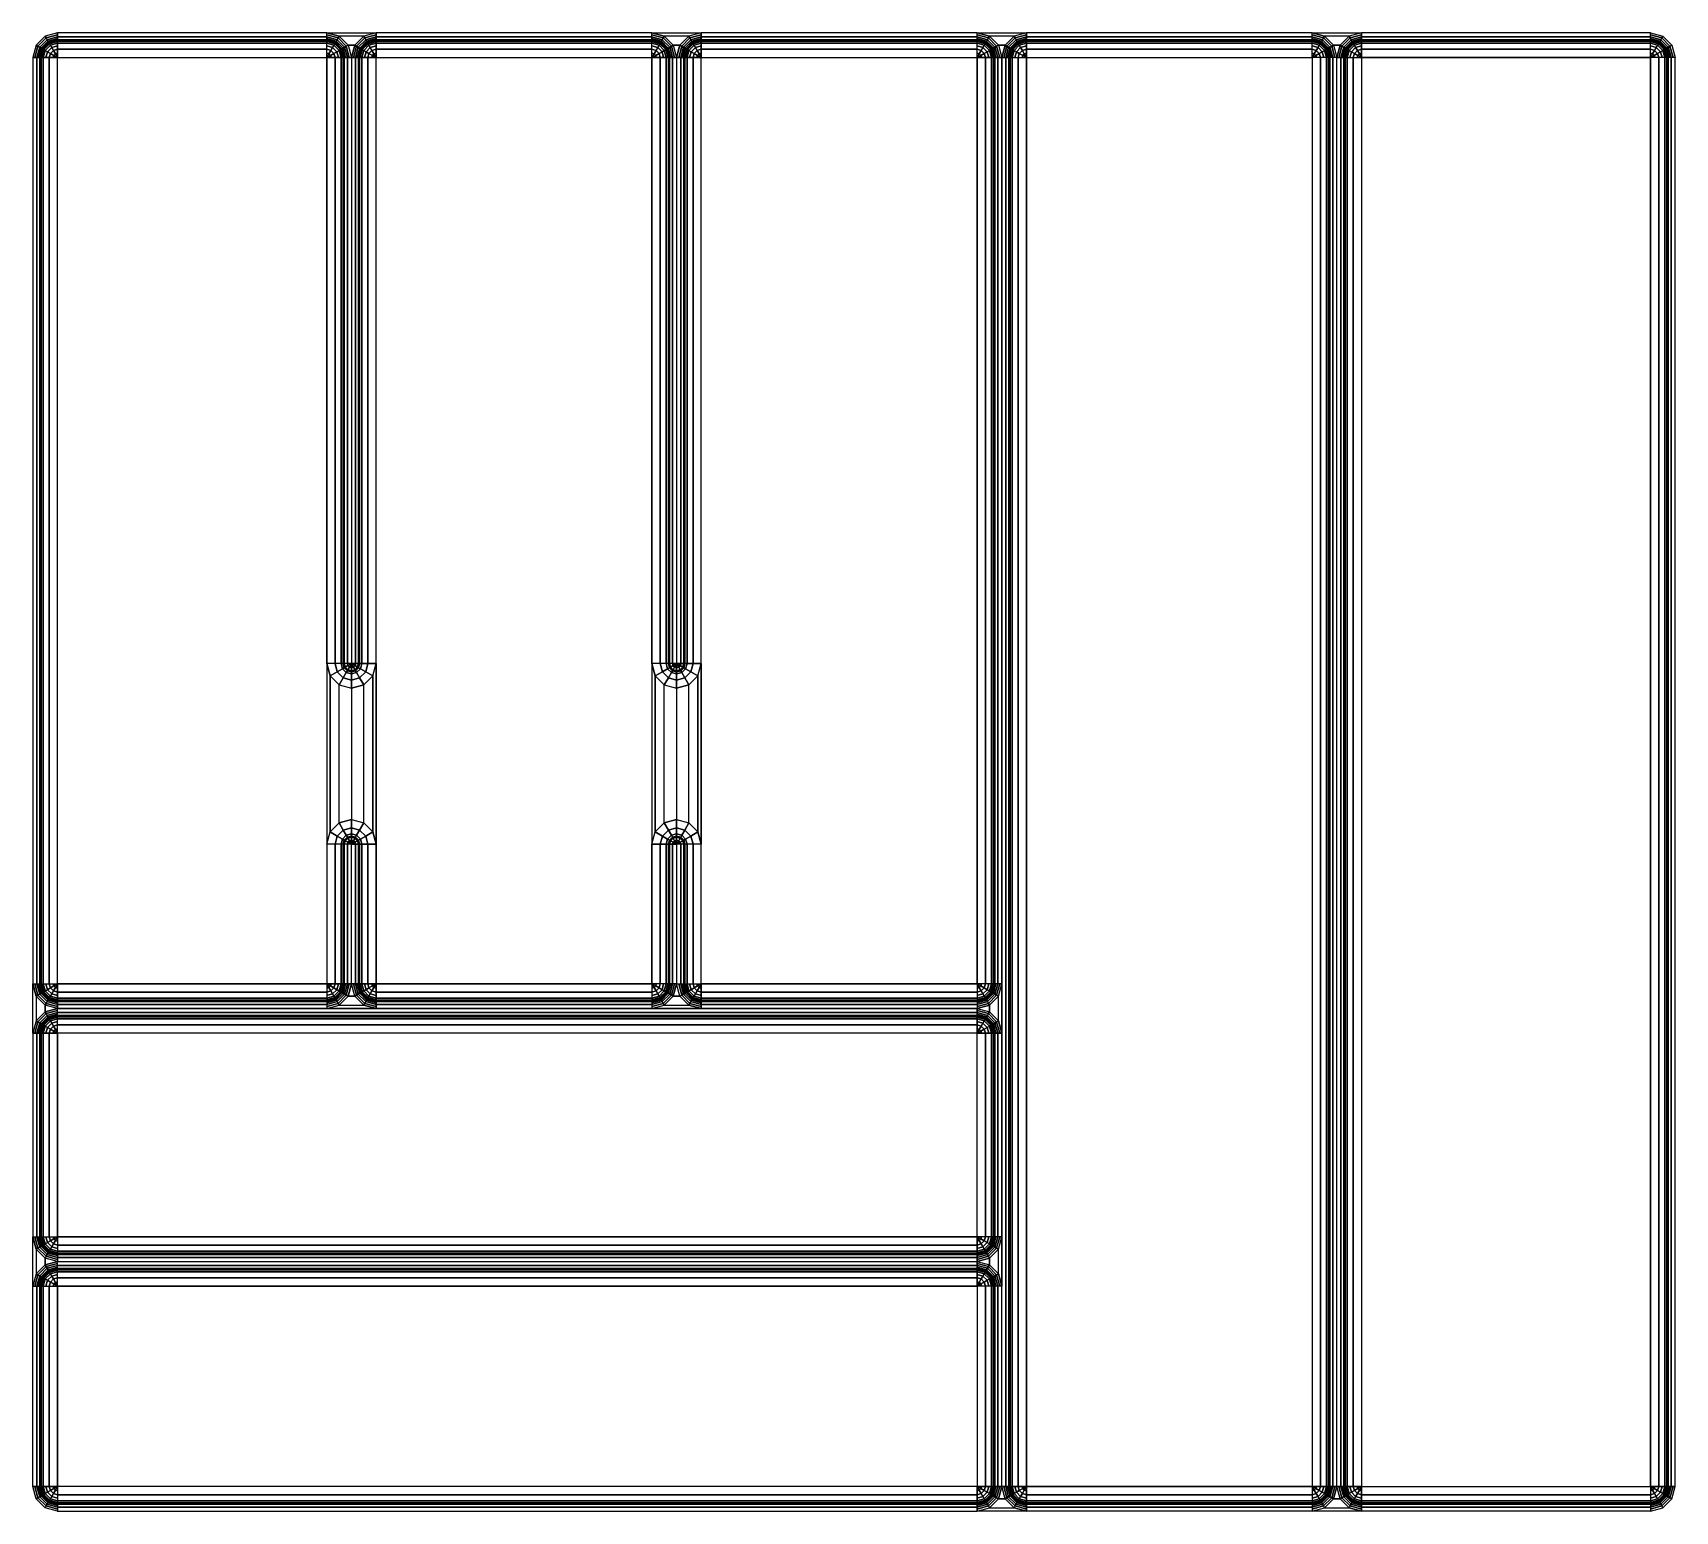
# Model space of a CAD drawing. Extents: x 0 to 500, y -450 to 0.
import ezdxf

# ---------------------------------------------------------------- set-up
doc = ezdxf.new("R2010")
doc.units = 0
doc.layers.add('BRANCO', color=7, linetype='CONTINUOUS')

msp = doc.modelspace()

# ---------------------------------------------------------------- linework, layer by layer
at = {"layer": 'BRANCO'}
for points in [[(4.07, -1.56, 44.91), (7.5, -0.64, 44.91), (7.5, 0, 45), (3.75, -1, 45)], [(89.5, 0, 45), (7.5, 0, 45), (7.5, -1.25, 44.67), (89.5, -1.25, 44.67)], [(92.92, -1.56, 44.91), (89.5, -0.64, 44.91), (89.5, 0, 45), (93.25, -1, 45)], [(93.25, -1, 45), (89.5, 0, 45), (104.5, 0, 45), (100.75, -1, 45)], [(101.07, -1.56, 44.91), (104.5, -0.64, 44.91), (104.5, 0, 45), (100.75, -1, 45)], [(188.5, 0, 45), (104.5, 0, 45), (104.5, -1.25, 44.67), (188.5, -1.25, 44.67)], [(191.92, -1.56, 44.91), (188.5, -0.64, 44.91), (188.5, 0, 45), (192.25, -1, 45)], [(192.25, -1, 45), (188.5, 0, 45), (203.5, 0, 45), (199.75, -1, 45)], [(200.07, -1.56, 44.91), (203.5, -0.64, 44.91), (203.5, 0, 45), (199.75, -1, 45)], [(287.5, 0, 45), (203.5, 0, 45), (203.5, -1.25, 44.67), (287.5, -1.25, 44.67)], [(290.92, -1.56, 44.91), (287.5, -0.64, 44.91), (287.5, 0, 45), (291.25, -1, 45)], [(291.25, -1, 45), (287.5, 0, 45), (302.5, 0, 45), (298.75, -1, 45)], [(299.07, -1.56, 44.91), (302.5, -0.64, 44.91), (302.5, 0, 45), (298.75, -1, 45)], [(389.5, 0, 45), (302.5, 0, 45), (302.5, -1.25, 44.67), (389.5, -1.25, 44.67)], [(393.25, -1, 45), (389.5, 0, 45), (404.5, 0, 45), (400.75, -1, 45)], [(392.92, -1.56, 44.91), (389.5, -0.64, 44.91), (389.5, 0, 45), (393.25, -1, 45)], [(401.07, -1.56, 44.91), (404.5, -0.64, 44.91), (404.5, 0, 45), (400.75, -1, 45)], [(492.5, 0, 45), (404.5, 0, 45), (404.5, -1.25, 44.67), (492.5, -1.25, 44.67)], [(495.92, -1.56, 44.91), (492.5, -0.64, 44.91), (492.5, 0, 45), (496.25, -1, 45)], [(0.64, -7.5, 44.91), (1.56, -4.07, 44.91), (1, -3.75, 45), (0, -7.5, 45)], [(1.25, -7.5, 44.67), (2.08, -4.37, 44.67), (1.56, -4.07, 44.91), (0.64, -7.5, 44.91)], [(1.56, -4.07, 44.91), (4.07, -1.56, 44.91), (3.75, -1, 45), (1, -3.75, 45)], [(1.77, -7.5, 44.27), (2.53, -4.63, 44.27), (2.08, -4.37, 44.67), (1.25, -7.5, 44.67)], [(2.08, -4.37, 44.67), (4.37, -2.08, 44.67), (4.07, -1.56, 44.91), (1.56, -4.07, 44.91)], [(2.16, -7.5, 43.75), (2.88, -4.83, 43.75), (2.53, -4.63, 44.27), (1.77, -7.5, 44.27)], [(2.53, -4.63, 44.27), (4.63, -2.53, 44.27), (4.37, -2.08, 44.67), (2.08, -4.37, 44.67)], [(2.41, -7.5, 43.15), (3.09, -4.95, 43.15), (2.88, -4.83, 43.75), (2.16, -7.5, 43.75)], [(2.5, -7.5, 42.5), (3.17, -5, 42.5), (3.09, -4.95, 43.15), (2.41, -7.5, 43.15)], [(2.67, -7.5, 3.71), (3.31, -5.08, 3.71), (3.17, -5, 5), (2.5, -7.5, 5)], [(2.5, -7.5, 5), (3.17, -5, 5), (3.17, -5, 42.5), (2.5, -7.5, 42.5)], [(2.88, -4.83, 43.75), (4.83, -2.87, 43.75), (4.63, -2.53, 44.27), (2.53, -4.63, 44.27)], [(3.09, -4.95, 43.15), (4.95, -3.09, 43.15), (4.83, -2.87, 43.75), (2.88, -4.83, 43.75)], [(3.17, -5, 42.5), (5, -3.16, 42.5), (4.95, -3.09, 43.15), (3.09, -4.95, 43.15)], [(3.31, -5.08, 3.71), (5.08, -3.31, 3.71), (5, -3.16, 5), (3.17, -5, 5)], [(3.17, -5, 5), (5, -3.16, 5), (5, -3.16, 42.5), (3.17, -5, 42.5)], [(3.75, -5.33, 2.5), (5.33, -3.75, 2.5), (5.08, -3.31, 3.71), (3.31, -5.08, 3.71)], [(4.44, -5.73, 1.46), (5.73, -4.43, 1.46), (5.33, -3.75, 2.5), (3.75, -5.33, 2.5)], [(4.37, -2.08, 44.67), (7.5, -1.25, 44.67), (7.5, -0.64, 44.91), (4.07, -1.56, 44.91)], [(4.63, -2.53, 44.27), (7.5, -1.76, 44.27), (7.5, -1.25, 44.67), (4.37, -2.08, 44.67)], [(5.33, -6.25, 0.67), (6.25, -5.33, 0.67), (5.73, -4.43, 1.46), (4.44, -5.73, 1.46)], [(4.83, -2.87, 43.75), (7.5, -2.16, 43.75), (7.5, -1.76, 44.27), (4.63, -2.53, 44.27)], [(4.95, -3.09, 43.15), (7.5, -2.41, 43.15), (7.5, -2.16, 43.75), (4.83, -2.87, 43.75)], [(5, -3.16, 42.5), (7.5, -2.5, 42.5), (7.5, -2.41, 43.15), (4.95, -3.09, 43.15)], [(5.08, -3.31, 3.71), (7.5, -2.67, 3.71), (7.5, -2.5, 5), (5, -3.16, 5)], [(5, -3.16, 5), (7.5, -2.5, 5), (7.5, -2.5, 42.5), (5, -3.16, 42.5)], [(5.33, -3.75, 2.5), (7.5, -3.16, 2.5), (7.5, -2.67, 3.71), (5.08, -3.31, 3.71)], [(5.73, -4.43, 1.46), (7.5, -3.96, 1.46), (7.5, -3.16, 2.5), (5.33, -3.75, 2.5)], [(6.25, -5.33, 0.67), (7.5, -5, 0.67), (7.5, -3.96, 1.46), (5.73, -4.43, 1.46)], [(6.85, -6.37, 0.17), (7.5, -6.2, 0.17), (7.5, -5, 0.67), (6.25, -5.33, 0.67)], [(89.5, -1.25, 44.67), (7.5, -1.25, 44.67), (7.5, -2.16, 43.75), (89.5, -2.16, 43.75)], [(89.5, -2.16, 43.75), (7.5, -2.16, 43.75), (7.5, -2.5, 42.5), (89.5, -2.5, 42.5)], [(89.5, -2.5, 42.5), (7.5, -2.5, 42.5), (7.5, -2.5, 5), (89.5, -2.5, 5)], [(89.5, -2.5, 5), (7.5, -2.5, 5), (7.5, -3.16, 2.5), (89.5, -3.16, 2.5)], [(89.5, -3.16, 2.5), (7.5, -3.16, 2.5), (7.5, -5, 0.67), (89.5, -5, 0.67)], [(89.5, -5, 0.67), (7.5, -5, 0.67), (7.5, -7.5), (89.5, -7.5)], [(92.62, -2.08, 44.67), (89.5, -1.25, 44.67), (89.5, -0.64, 44.91), (92.92, -1.56, 44.91)], [(92.36, -2.53, 44.27), (89.5, -1.76, 44.27), (89.5, -1.25, 44.67), (92.62, -2.08, 44.67)], [(92.16, -2.87, 43.75), (89.5, -2.16, 43.75), (89.5, -1.76, 44.27), (92.36, -2.53, 44.27)], [(92.04, -3.09, 43.15), (89.5, -2.41, 43.15), (89.5, -2.16, 43.75), (92.16, -2.87, 43.75)], [(92, -3.16, 42.5), (89.5, -2.5, 42.5), (89.5, -2.41, 43.15), (92.04, -3.09, 43.15)], [(91.91, -3.31, 3.71), (89.5, -2.67, 3.71), (89.5, -2.5, 5), (92, -3.16, 5)], [(92, -3.16, 5), (89.5, -2.5, 5), (89.5, -2.5, 42.5), (92, -3.16, 42.5)], [(91.66, -3.75, 2.5), (89.5, -3.16, 2.5), (89.5, -2.67, 3.71), (91.91, -3.31, 3.71)], [(91.27, -4.43, 1.46), (89.5, -3.96, 1.46), (89.5, -3.16, 2.5), (91.66, -3.75, 2.5)], [(90.75, -5.33, 0.67), (89.5, -5, 0.67), (89.5, -3.96, 1.46), (91.27, -4.43, 1.46)], [(90.14, -6.37, 0.17), (89.5, -6.2, 0.17), (89.5, -5, 0.67), (90.75, -5.33, 0.67)], [(91.66, -6.25, 0.67), (90.75, -5.33, 0.67), (91.27, -4.43, 1.46), (92.56, -5.73, 1.46)], [(92.56, -5.73, 1.46), (91.27, -4.43, 1.46), (91.66, -3.75, 2.5), (93.25, -5.33, 2.5)], [(93.25, -5.33, 2.5), (91.66, -3.75, 2.5), (91.91, -3.31, 3.71), (93.68, -5.08, 3.71)], [(93.68, -5.08, 3.71), (91.91, -3.31, 3.71), (92, -3.16, 5), (93.83, -5, 5)], [(93.83, -5, 42.5), (92, -3.16, 42.5), (92.04, -3.09, 43.15), (93.9, -4.95, 43.15)], [(93.83, -5, 5), (92, -3.16, 5), (92, -3.16, 42.5), (93.83, -5, 42.5)], [(93.9, -4.95, 43.15), (92.04, -3.09, 43.15), (92.16, -2.87, 43.75), (94.12, -4.83, 43.75)], [(94.12, -4.83, 43.75), (92.16, -2.87, 43.75), (92.36, -2.53, 44.27), (94.46, -4.63, 44.27)], [(94.46, -4.63, 44.27), (92.36, -2.53, 44.27), (92.62, -2.08, 44.67), (94.91, -4.37, 44.67)], [(94.91, -4.37, 44.67), (92.62, -2.08, 44.67), (92.92, -1.56, 44.91), (95.43, -4.07, 44.91)], [(95.43, -4.07, 44.91), (92.92, -1.56, 44.91), (93.25, -1, 45), (95.99, -3.75, 45)], [(100.75, -1, 45), (93.25, -1, 45), (95.99, -3.75, 45), (98, -3.75, 45)], [(94.33, -7.5, 3.71), (93.68, -5.08, 3.71), (93.83, -5, 5), (94.5, -7.5, 5)], [(94.5, -7.5, 42.5), (93.83, -5, 42.5), (93.9, -4.95, 43.15), (94.58, -7.5, 43.15)], [(94.5, -7.5, 5), (93.83, -5, 5), (93.83, -5, 42.5), (94.5, -7.5, 42.5)], [(94.58, -7.5, 43.15), (93.9, -4.95, 43.15), (94.12, -4.83, 43.75), (94.83, -7.5, 43.75)], [(94.83, -7.5, 43.75), (94.12, -4.83, 43.75), (94.46, -4.63, 44.27), (95.23, -7.5, 44.27)], [(95.23, -7.5, 44.27), (94.46, -4.63, 44.27), (94.91, -4.37, 44.67), (95.75, -7.5, 44.67)], [(95.75, -7.5, 44.67), (94.91, -4.37, 44.67), (95.43, -4.07, 44.91), (96.35, -7.5, 44.91)], [(96.35, -7.5, 44.91), (95.43, -4.07, 44.91), (95.99, -3.75, 45), (97, -7.5, 45)], [(98, -3.75, 45), (95.99, -3.75, 45), (97, -7.5, 45), (98, -3.75, 45)], [(97.64, -7.5, 44.91), (98.56, -4.07, 44.91), (98, -3.75, 45), (97, -7.5, 45)], [(98.25, -7.5, 44.67), (99.08, -4.37, 44.67), (98.56, -4.07, 44.91), (97.64, -7.5, 44.91)], [(98.56, -4.07, 44.91), (101.07, -1.56, 44.91), (100.75, -1, 45), (98, -3.75, 45)], [(98.77, -7.5, 44.27), (99.53, -4.63, 44.27), (99.08, -4.37, 44.67), (98.25, -7.5, 44.67)], [(99.08, -4.37, 44.67), (101.37, -2.08, 44.67), (101.07, -1.56, 44.91), (98.56, -4.07, 44.91)], [(99.16, -7.5, 43.75), (99.88, -4.83, 43.75), (99.53, -4.63, 44.27), (98.77, -7.5, 44.27)], [(99.53, -4.63, 44.27), (101.63, -2.53, 44.27), (101.37, -2.08, 44.67), (99.08, -4.37, 44.67)], [(99.41, -7.5, 43.15), (100.09, -4.95, 43.15), (99.88, -4.83, 43.75), (99.16, -7.5, 43.75)], [(99.5, -7.5, 42.5), (100.17, -5, 42.5), (100.09, -4.95, 43.15), (99.41, -7.5, 43.15)], [(99.67, -7.5, 3.71), (100.31, -5.08, 3.71), (100.17, -5, 5), (99.5, -7.5, 5)], [(99.5, -7.5, 5), (100.17, -5, 5), (100.17, -5, 42.5), (99.5, -7.5, 42.5)], [(99.88, -4.83, 43.75), (101.83, -2.87, 43.75), (101.63, -2.53, 44.27), (99.53, -4.63, 44.27)], [(100.09, -4.95, 43.15), (101.95, -3.09, 43.15), (101.83, -2.87, 43.75), (99.88, -4.83, 43.75)], [(100.17, -5, 42.5), (102, -3.16, 42.5), (101.95, -3.09, 43.15), (100.09, -4.95, 43.15)], [(100.31, -5.08, 3.71), (102.08, -3.31, 3.71), (102, -3.16, 5), (100.17, -5, 5)], [(100.17, -5, 5), (102, -3.16, 5), (102, -3.16, 42.5), (100.17, -5, 42.5)], [(100.75, -5.33, 2.5), (102.33, -3.75, 2.5), (102.08, -3.31, 3.71), (100.31, -5.08, 3.71)], [(101.44, -5.73, 1.46), (102.73, -4.43, 1.46), (102.33, -3.75, 2.5), (100.75, -5.33, 2.5)], [(101.37, -2.08, 44.67), (104.5, -1.25, 44.67), (104.5, -0.64, 44.91), (101.07, -1.56, 44.91)], [(101.63, -2.53, 44.27), (104.5, -1.76, 44.27), (104.5, -1.25, 44.67), (101.37, -2.08, 44.67)], [(102.33, -6.25, 0.67), (103.25, -5.33, 0.67), (102.73, -4.43, 1.46), (101.44, -5.73, 1.46)], [(101.83, -2.87, 43.75), (104.5, -2.16, 43.75), (104.5, -1.76, 44.27), (101.63, -2.53, 44.27)], [(101.95, -3.09, 43.15), (104.5, -2.41, 43.15), (104.5, -2.16, 43.75), (101.83, -2.87, 43.75)], [(102, -3.16, 42.5), (104.5, -2.5, 42.5), (104.5, -2.41, 43.15), (101.95, -3.09, 43.15)], [(102.08, -3.31, 3.71), (104.5, -2.67, 3.71), (104.5, -2.5, 5), (102, -3.16, 5)], [(102, -3.16, 5), (104.5, -2.5, 5), (104.5, -2.5, 42.5), (102, -3.16, 42.5)], [(102.33, -3.75, 2.5), (104.5, -3.16, 2.5), (104.5, -2.67, 3.71), (102.08, -3.31, 3.71)], [(102.73, -4.43, 1.46), (104.5, -3.96, 1.46), (104.5, -3.16, 2.5), (102.33, -3.75, 2.5)], [(103.25, -5.33, 0.67), (104.5, -5, 0.67), (104.5, -3.96, 1.46), (102.73, -4.43, 1.46)], [(103.85, -6.37, 0.17), (104.5, -6.2, 0.17), (104.5, -5, 0.67), (103.25, -5.33, 0.67)], [(188.5, -1.25, 44.67), (104.5, -1.25, 44.67), (104.5, -2.16, 43.75), (188.5, -2.16, 43.75)], [(188.5, -2.16, 43.75), (104.5, -2.16, 43.75), (104.5, -2.5, 42.5), (188.5, -2.5, 42.5)], [(188.5, -2.5, 42.5), (104.5, -2.5, 42.5), (104.5, -2.5, 5), (188.5, -2.5, 5)], [(188.5, -2.5, 5), (104.5, -2.5, 5), (104.5, -3.16, 2.5), (188.5, -3.16, 2.5)], [(188.5, -3.16, 2.5), (104.5, -3.16, 2.5), (104.5, -5, 0.67), (188.5, -5, 0.67)], [(188.5, -5, 0.67), (104.5, -5, 0.67), (104.5, -7.5), (188.5, -7.5)], [(191.62, -2.08, 44.67), (188.5, -1.25, 44.67), (188.5, -0.64, 44.91), (191.92, -1.56, 44.91)], [(191.36, -2.53, 44.27), (188.5, -1.76, 44.27), (188.5, -1.25, 44.67), (191.62, -2.08, 44.67)], [(191.16, -2.87, 43.75), (188.5, -2.16, 43.75), (188.5, -1.76, 44.27), (191.36, -2.53, 44.27)], [(191.04, -3.09, 43.15), (188.5, -2.41, 43.15), (188.5, -2.16, 43.75), (191.16, -2.87, 43.75)], [(191, -3.16, 42.5), (188.5, -2.5, 42.5), (188.5, -2.41, 43.15), (191.04, -3.09, 43.15)], [(190.91, -3.31, 3.71), (188.5, -2.67, 3.71), (188.5, -2.5, 5), (191, -3.16, 5)], [(191, -3.16, 5), (188.5, -2.5, 5), (188.5, -2.5, 42.5), (191, -3.16, 42.5)], [(190.66, -3.75, 2.5), (188.5, -3.16, 2.5), (188.5, -2.67, 3.71), (190.91, -3.31, 3.71)], [(190.27, -4.43, 1.46), (188.5, -3.96, 1.46), (188.5, -3.16, 2.5), (190.66, -3.75, 2.5)], [(189.75, -5.33, 0.67), (188.5, -5, 0.67), (188.5, -3.96, 1.46), (190.27, -4.43, 1.46)], [(189.14, -6.37, 0.17), (188.5, -6.2, 0.17), (188.5, -5, 0.67), (189.75, -5.33, 0.67)], [(190.66, -6.25, 0.67), (189.75, -5.33, 0.67), (190.27, -4.43, 1.46), (191.56, -5.73, 1.46)], [(191.56, -5.73, 1.46), (190.27, -4.43, 1.46), (190.66, -3.75, 2.5), (192.25, -5.33, 2.5)], [(192.25, -5.33, 2.5), (190.66, -3.75, 2.5), (190.91, -3.31, 3.71), (192.68, -5.08, 3.71)], [(192.68, -5.08, 3.71), (190.91, -3.31, 3.71), (191, -3.16, 5), (192.83, -5, 5)], [(192.83, -5, 42.5), (191, -3.16, 42.5), (191.04, -3.09, 43.15), (192.9, -4.95, 43.15)], [(192.83, -5, 5), (191, -3.16, 5), (191, -3.16, 42.5), (192.83, -5, 42.5)], [(192.9, -4.95, 43.15), (191.04, -3.09, 43.15), (191.16, -2.87, 43.75), (193.12, -4.83, 43.75)], [(193.12, -4.83, 43.75), (191.16, -2.87, 43.75), (191.36, -2.53, 44.27), (193.46, -4.63, 44.27)], [(193.46, -4.63, 44.27), (191.36, -2.53, 44.27), (191.62, -2.08, 44.67), (193.91, -4.37, 44.67)], [(193.91, -4.37, 44.67), (191.62, -2.08, 44.67), (191.92, -1.56, 44.91), (194.43, -4.07, 44.91)], [(194.43, -4.07, 44.91), (191.92, -1.56, 44.91), (192.25, -1, 45), (194.99, -3.75, 45)], [(199.75, -1, 45), (192.25, -1, 45), (194.99, -3.75, 45), (197, -3.75, 45)], [(193.33, -7.5, 3.71), (192.68, -5.08, 3.71), (192.83, -5, 5), (193.5, -7.5, 5)], [(193.5, -7.5, 42.5), (192.83, -5, 42.5), (192.9, -4.95, 43.15), (193.58, -7.5, 43.15)], [(193.5, -7.5, 5), (192.83, -5, 5), (192.83, -5, 42.5), (193.5, -7.5, 42.5)], [(193.58, -7.5, 43.15), (192.9, -4.95, 43.15), (193.12, -4.83, 43.75), (193.83, -7.5, 43.75)], [(193.83, -7.5, 43.75), (193.12, -4.83, 43.75), (193.46, -4.63, 44.27), (194.23, -7.5, 44.27)], [(194.23, -7.5, 44.27), (193.46, -4.63, 44.27), (193.91, -4.37, 44.67), (194.75, -7.5, 44.67)], [(194.75, -7.5, 44.67), (193.91, -4.37, 44.67), (194.43, -4.07, 44.91), (195.35, -7.5, 44.91)], [(195.35, -7.5, 44.91), (194.43, -4.07, 44.91), (194.99, -3.75, 45), (196, -7.5, 45)], [(197, -3.75, 45), (194.99, -3.75, 45), (196, -7.5, 45), (197, -3.75, 45)], [(196.64, -7.5, 44.91), (197.56, -4.07, 44.91), (197, -3.75, 45), (196, -7.5, 45)], [(197.25, -7.5, 44.67), (198.08, -4.37, 44.67), (197.56, -4.07, 44.91), (196.64, -7.5, 44.91)], [(197.56, -4.07, 44.91), (200.07, -1.56, 44.91), (199.75, -1, 45), (197, -3.75, 45)], [(197.77, -7.5, 44.27), (198.53, -4.63, 44.27), (198.08, -4.37, 44.67), (197.25, -7.5, 44.67)], [(198.08, -4.37, 44.67), (200.37, -2.08, 44.67), (200.07, -1.56, 44.91), (197.56, -4.07, 44.91)], [(198.16, -7.5, 43.75), (198.88, -4.83, 43.75), (198.53, -4.63, 44.27), (197.77, -7.5, 44.27)], [(198.53, -4.63, 44.27), (200.63, -2.53, 44.27), (200.37, -2.08, 44.67), (198.08, -4.37, 44.67)], [(198.41, -7.5, 43.15), (199.09, -4.95, 43.15), (198.88, -4.83, 43.75), (198.16, -7.5, 43.75)], [(198.5, -7.5, 42.5), (199.17, -5, 42.5), (199.09, -4.95, 43.15), (198.41, -7.5, 43.15)], [(198.67, -7.5, 3.71), (199.31, -5.08, 3.71), (199.17, -5, 5), (198.5, -7.5, 5)], [(198.5, -7.5, 5), (199.17, -5, 5), (199.17, -5, 42.5), (198.5, -7.5, 42.5)], [(198.88, -4.83, 43.75), (200.83, -2.87, 43.75), (200.63, -2.53, 44.27), (198.53, -4.63, 44.27)], [(199.09, -4.95, 43.15), (200.95, -3.09, 43.15), (200.83, -2.87, 43.75), (198.88, -4.83, 43.75)], [(199.17, -5, 42.5), (201, -3.16, 42.5), (200.95, -3.09, 43.15), (199.09, -4.95, 43.15)], [(199.31, -5.08, 3.71), (201.08, -3.31, 3.71), (201, -3.16, 5), (199.17, -5, 5)], [(199.17, -5, 5), (201, -3.16, 5), (201, -3.16, 42.5), (199.17, -5, 42.5)], [(199.75, -5.33, 2.5), (201.33, -3.75, 2.5), (201.08, -3.31, 3.71), (199.31, -5.08, 3.71)], [(200.44, -5.73, 1.46), (201.73, -4.43, 1.46), (201.33, -3.75, 2.5), (199.75, -5.33, 2.5)], [(200.37, -2.08, 44.67), (203.5, -1.25, 44.67), (203.5, -0.64, 44.91), (200.07, -1.56, 44.91)], [(200.63, -2.53, 44.27), (203.5, -1.76, 44.27), (203.5, -1.25, 44.67), (200.37, -2.08, 44.67)], [(201.33, -6.25, 0.67), (202.25, -5.33, 0.67), (201.73, -4.43, 1.46), (200.44, -5.73, 1.46)], [(200.83, -2.87, 43.75), (203.5, -2.16, 43.75), (203.5, -1.76, 44.27), (200.63, -2.53, 44.27)], [(200.95, -3.09, 43.15), (203.5, -2.41, 43.15), (203.5, -2.16, 43.75), (200.83, -2.87, 43.75)], [(201, -3.16, 42.5), (203.5, -2.5, 42.5), (203.5, -2.41, 43.15), (200.95, -3.09, 43.15)], [(201.08, -3.31, 3.71), (203.5, -2.67, 3.71), (203.5, -2.5, 5), (201, -3.16, 5)], [(201, -3.16, 5), (203.5, -2.5, 5), (203.5, -2.5, 42.5), (201, -3.16, 42.5)], [(201.33, -3.75, 2.5), (203.5, -3.16, 2.5), (203.5, -2.67, 3.71), (201.08, -3.31, 3.71)], [(201.73, -4.43, 1.46), (203.5, -3.96, 1.46), (203.5, -3.16, 2.5), (201.33, -3.75, 2.5)], [(202.25, -5.33, 0.67), (203.5, -5, 0.67), (203.5, -3.96, 1.46), (201.73, -4.43, 1.46)], [(202.85, -6.37, 0.17), (203.5, -6.2, 0.17), (203.5, -5, 0.67), (202.25, -5.33, 0.67)], [(287.5, -1.25, 44.67), (203.5, -1.25, 44.67), (203.5, -2.16, 43.75), (287.5, -2.16, 43.75)], [(287.5, -2.16, 43.75), (203.5, -2.16, 43.75), (203.5, -2.5, 42.5), (287.5, -2.5, 42.5)], [(287.5, -2.5, 42.5), (203.5, -2.5, 42.5), (203.5, -2.5, 5), (287.5, -2.5, 5)], [(287.5, -2.5, 5), (203.5, -2.5, 5), (203.5, -3.16, 2.5), (287.5, -3.16, 2.5)], [(287.5, -3.16, 2.5), (203.5, -3.16, 2.5), (203.5, -5, 0.67), (287.5, -5, 0.67)], [(287.5, -5, 0.67), (203.5, -5, 0.67), (203.5, -7.5), (287.5, -7.5)], [(290.62, -2.08, 44.67), (287.5, -1.25, 44.67), (287.5, -0.64, 44.91), (290.92, -1.56, 44.91)], [(290.36, -2.53, 44.27), (287.5, -1.76, 44.27), (287.5, -1.25, 44.67), (290.62, -2.08, 44.67)], [(290.16, -2.87, 43.75), (287.5, -2.16, 43.75), (287.5, -1.76, 44.27), (290.36, -2.53, 44.27)], [(290.04, -3.09, 43.15), (287.5, -2.41, 43.15), (287.5, -2.16, 43.75), (290.16, -2.87, 43.75)], [(290, -3.16, 42.5), (287.5, -2.5, 42.5), (287.5, -2.41, 43.15), (290.04, -3.09, 43.15)], [(289.91, -3.31, 3.71), (287.5, -2.67, 3.71), (287.5, -2.5, 5), (290, -3.16, 5)], [(290, -3.16, 5), (287.5, -2.5, 5), (287.5, -2.5, 42.5), (290, -3.16, 42.5)], [(289.66, -3.75, 2.5), (287.5, -3.16, 2.5), (287.5, -2.67, 3.71), (289.91, -3.31, 3.71)], [(289.27, -4.43, 1.46), (287.5, -3.96, 1.46), (287.5, -3.16, 2.5), (289.66, -3.75, 2.5)], [(288.75, -5.33, 0.67), (287.5, -5, 0.67), (287.5, -3.96, 1.46), (289.27, -4.43, 1.46)], [(288.14, -6.37, 0.17), (287.5, -6.2, 0.17), (287.5, -5, 0.67), (288.75, -5.33, 0.67)], [(289.66, -6.25, 0.67), (288.75, -5.33, 0.67), (289.27, -4.43, 1.46), (290.56, -5.73, 1.46)], [(290.56, -5.73, 1.46), (289.27, -4.43, 1.46), (289.66, -3.75, 2.5), (291.25, -5.33, 2.5)], [(291.25, -5.33, 2.5), (289.66, -3.75, 2.5), (289.91, -3.31, 3.71), (291.68, -5.08, 3.71)], [(291.68, -5.08, 3.71), (289.91, -3.31, 3.71), (290, -3.16, 5), (291.83, -5, 5)], [(291.83, -5, 42.5), (290, -3.16, 42.5), (290.04, -3.09, 43.15), (291.9, -4.95, 43.15)], [(291.83, -5, 5), (290, -3.16, 5), (290, -3.16, 42.5), (291.83, -5, 42.5)], [(291.9, -4.95, 43.15), (290.04, -3.09, 43.15), (290.16, -2.87, 43.75), (292.12, -4.83, 43.75)], [(292.12, -4.83, 43.75), (290.16, -2.87, 43.75), (290.36, -2.53, 44.27), (292.46, -4.63, 44.27)], [(292.46, -4.63, 44.27), (290.36, -2.53, 44.27), (290.62, -2.08, 44.67), (292.91, -4.37, 44.67)], [(292.91, -4.37, 44.67), (290.62, -2.08, 44.67), (290.92, -1.56, 44.91), (293.43, -4.07, 44.91)], [(293.43, -4.07, 44.91), (290.92, -1.56, 44.91), (291.25, -1, 45), (293.99, -3.75, 45)], [(298.75, -1, 45), (291.25, -1, 45), (293.99, -3.75, 45), (296, -3.75, 45)], [(292.33, -7.5, 3.71), (291.68, -5.08, 3.71), (291.83, -5, 5), (292.5, -7.5, 5)], [(292.5, -7.5, 42.5), (291.83, -5, 42.5), (291.9, -4.95, 43.15), (292.58, -7.5, 43.15)], [(292.5, -7.5, 5), (291.83, -5, 5), (291.83, -5, 42.5), (292.5, -7.5, 42.5)], [(292.58, -7.5, 43.15), (291.9, -4.95, 43.15), (292.12, -4.83, 43.75), (292.83, -7.5, 43.75)], [(292.83, -7.5, 43.75), (292.12, -4.83, 43.75), (292.46, -4.63, 44.27), (293.23, -7.5, 44.27)], [(293.23, -7.5, 44.27), (292.46, -4.63, 44.27), (292.91, -4.37, 44.67), (293.75, -7.5, 44.67)], [(293.75, -7.5, 44.67), (292.91, -4.37, 44.67), (293.43, -4.07, 44.91), (294.35, -7.5, 44.91)], [(294.35, -7.5, 44.91), (293.43, -4.07, 44.91), (293.99, -3.75, 45), (295, -7.5, 45)], [(296, -3.75, 45), (293.99, -3.75, 45), (295, -7.5, 45), (296, -3.75, 45)], [(295.64, -7.5, 44.91), (296.56, -4.07, 44.91), (296, -3.75, 45), (295, -7.5, 45)], [(296.25, -7.5, 44.67), (297.08, -4.37, 44.67), (296.56, -4.07, 44.91), (295.64, -7.5, 44.91)], [(296.56, -4.07, 44.91), (299.07, -1.56, 44.91), (298.75, -1, 45), (296, -3.75, 45)], [(296.77, -7.5, 44.27), (297.53, -4.63, 44.27), (297.08, -4.37, 44.67), (296.25, -7.5, 44.67)], [(297.08, -4.37, 44.67), (299.37, -2.08, 44.67), (299.07, -1.56, 44.91), (296.56, -4.07, 44.91)], [(297.16, -7.5, 43.75), (297.88, -4.83, 43.75), (297.53, -4.63, 44.27), (296.77, -7.5, 44.27)], [(297.53, -4.63, 44.27), (299.63, -2.53, 44.27), (299.37, -2.08, 44.67), (297.08, -4.37, 44.67)], [(297.41, -7.5, 43.15), (298.09, -4.95, 43.15), (297.88, -4.83, 43.75), (297.16, -7.5, 43.75)], [(297.5, -7.5, 42.5), (298.17, -5, 42.5), (298.09, -4.95, 43.15), (297.41, -7.5, 43.15)], [(297.67, -7.5, 3.71), (298.31, -5.08, 3.71), (298.17, -5, 5), (297.5, -7.5, 5)], [(297.5, -7.5, 5), (298.17, -5, 5), (298.17, -5, 42.5), (297.5, -7.5, 42.5)], [(297.88, -4.83, 43.75), (299.83, -2.87, 43.75), (299.63, -2.53, 44.27), (297.53, -4.63, 44.27)], [(298.09, -4.95, 43.15), (299.95, -3.09, 43.15), (299.83, -2.87, 43.75), (297.88, -4.83, 43.75)], [(298.17, -5, 42.5), (300, -3.16, 42.5), (299.95, -3.09, 43.15), (298.09, -4.95, 43.15)], [(298.31, -5.08, 3.71), (300.08, -3.31, 3.71), (300, -3.16, 5), (298.17, -5, 5)], [(298.17, -5, 5), (300, -3.16, 5), (300, -3.16, 42.5), (298.17, -5, 42.5)], [(298.75, -5.33, 2.5), (300.33, -3.75, 2.5), (300.08, -3.31, 3.71), (298.31, -5.08, 3.71)], [(299.44, -5.73, 1.46), (300.73, -4.43, 1.46), (300.33, -3.75, 2.5), (298.75, -5.33, 2.5)], [(299.37, -2.08, 44.67), (302.5, -1.25, 44.67), (302.5, -0.64, 44.91), (299.07, -1.56, 44.91)], [(299.63, -2.53, 44.27), (302.5, -1.76, 44.27), (302.5, -1.25, 44.67), (299.37, -2.08, 44.67)], [(300.33, -6.25, 0.67), (301.25, -5.33, 0.67), (300.73, -4.43, 1.46), (299.44, -5.73, 1.46)], [(299.83, -2.87, 43.75), (302.5, -2.16, 43.75), (302.5, -1.76, 44.27), (299.63, -2.53, 44.27)], [(299.95, -3.09, 43.15), (302.5, -2.41, 43.15), (302.5, -2.16, 43.75), (299.83, -2.87, 43.75)], [(300, -3.16, 42.5), (302.5, -2.5, 42.5), (302.5, -2.41, 43.15), (299.95, -3.09, 43.15)], [(300.08, -3.31, 3.71), (302.5, -2.67, 3.71), (302.5, -2.5, 5), (300, -3.16, 5)], [(300, -3.16, 5), (302.5, -2.5, 5), (302.5, -2.5, 42.5), (300, -3.16, 42.5)], [(300.33, -3.75, 2.5), (302.5, -3.16, 2.5), (302.5, -2.67, 3.71), (300.08, -3.31, 3.71)], [(300.73, -4.43, 1.46), (302.5, -3.96, 1.46), (302.5, -3.16, 2.5), (300.33, -3.75, 2.5)], [(301.25, -5.33, 0.67), (302.5, -5, 0.67), (302.5, -3.96, 1.46), (300.73, -4.43, 1.46)], [(301.85, -6.37, 0.17), (302.5, -6.2, 0.17), (302.5, -5, 0.67), (301.25, -5.33, 0.67)], [(389.5, -1.25, 44.67), (302.5, -1.25, 44.67), (302.5, -2.16, 43.75), (389.5, -2.16, 43.75)], [(389.5, -2.16, 43.75), (302.5, -2.16, 43.75), (302.5, -2.5, 42.5), (389.5, -2.5, 42.5)], [(389.5, -2.5, 42.5), (302.5, -2.5, 42.5), (302.5, -2.5, 5), (389.5, -2.5, 5)], [(389.5, -2.5, 5), (302.5, -2.5, 5), (302.5, -3.16, 2.5), (389.5, -3.16, 2.5)], [(389.5, -3.16, 2.5), (302.5, -3.16, 2.5), (302.5, -5, 0.67), (389.5, -5, 0.67)], [(389.5, -5, 0.67), (302.5, -5, 0.67), (302.5, -7.5), (389.5, -7.5)], [(392.62, -2.08, 44.67), (389.5, -1.25, 44.67), (389.5, -0.64, 44.91), (392.92, -1.56, 44.91)], [(392.36, -2.53, 44.27), (389.5, -1.76, 44.27), (389.5, -1.25, 44.67), (392.62, -2.08, 44.67)], [(392.16, -2.87, 43.75), (389.5, -2.16, 43.75), (389.5, -1.76, 44.27), (392.36, -2.53, 44.27)], [(392.04, -3.09, 43.15), (389.5, -2.41, 43.15), (389.5, -2.16, 43.75), (392.16, -2.87, 43.75)], [(392, -3.16, 42.5), (389.5, -2.5, 42.5), (389.5, -2.41, 43.15), (392.04, -3.09, 43.15)], [(392, -3.16, 5), (389.5, -2.5, 5), (389.5, -2.5, 42.5), (392, -3.16, 42.5)], [(391.91, -3.31, 3.71), (389.5, -2.67, 3.71), (389.5, -2.5, 5), (392, -3.16, 5)], [(391.66, -3.75, 2.5), (389.5, -3.16, 2.5), (389.5, -2.67, 3.71), (391.91, -3.31, 3.71)], [(391.27, -4.43, 1.46), (389.5, -3.96, 1.46), (389.5, -3.16, 2.5), (391.66, -3.75, 2.5)], [(390.75, -5.33, 0.67), (389.5, -5, 0.67), (389.5, -3.96, 1.46), (391.27, -4.43, 1.46)], [(390.14, -6.37, 0.17), (389.5, -6.2, 0.17), (389.5, -5, 0.67), (390.75, -5.33, 0.67)], [(391.66, -6.25, 0.67), (390.75, -5.33, 0.67), (391.27, -4.43, 1.46), (392.56, -5.73, 1.46)], [(392.56, -5.73, 1.46), (391.27, -4.43, 1.46), (391.66, -3.75, 2.5), (393.25, -5.33, 2.5)], [(393.25, -5.33, 2.5), (391.66, -3.75, 2.5), (391.91, -3.31, 3.71), (393.68, -5.08, 3.71)], [(393.68, -5.08, 3.71), (391.91, -3.31, 3.71), (392, -3.16, 5), (393.83, -5, 5)], [(393.83, -5, 42.5), (392, -3.16, 42.5), (392.04, -3.09, 43.15), (393.9, -4.95, 43.15)], [(393.83, -5, 5), (392, -3.16, 5), (392, -3.16, 42.5), (393.83, -5, 42.5)], [(393.9, -4.95, 43.15), (392.04, -3.09, 43.15), (392.16, -2.87, 43.75), (394.12, -4.83, 43.75)], [(394.12, -4.83, 43.75), (392.16, -2.87, 43.75), (392.36, -2.53, 44.27), (394.46, -4.63, 44.27)], [(394.46, -4.63, 44.27), (392.36, -2.53, 44.27), (392.62, -2.08, 44.67), (394.91, -4.37, 44.67)], [(394.91, -4.37, 44.67), (392.62, -2.08, 44.67), (392.92, -1.56, 44.91), (395.43, -4.07, 44.91)], [(395.43, -4.07, 44.91), (392.92, -1.56, 44.91), (393.25, -1, 45), (395.99, -3.75, 45)], [(400.75, -1, 45), (393.25, -1, 45), (395.99, -3.75, 45), (398, -3.75, 45)], [(394.33, -7.5, 3.71), (393.68, -5.08, 3.71), (393.83, -5, 5), (394.5, -7.5, 5)], [(394.5, -7.5, 42.5), (393.83, -5, 42.5), (393.9, -4.95, 43.15), (394.58, -7.5, 43.15)], [(394.5, -7.5, 5), (393.83, -5, 5), (393.83, -5, 42.5), (394.5, -7.5, 42.5)], [(394.58, -7.5, 43.15), (393.9, -4.95, 43.15), (394.12, -4.83, 43.75), (394.83, -7.5, 43.75)], [(394.83, -7.5, 43.75), (394.12, -4.83, 43.75), (394.46, -4.63, 44.27), (395.23, -7.5, 44.27)], [(395.23, -7.5, 44.27), (394.46, -4.63, 44.27), (394.91, -4.37, 44.67), (395.75, -7.5, 44.67)], [(395.75, -7.5, 44.67), (394.91, -4.37, 44.67), (395.43, -4.07, 44.91), (396.35, -7.5, 44.91)], [(396.35, -7.5, 44.91), (395.43, -4.07, 44.91), (395.99, -3.75, 45), (397, -7.5, 45)], [(398, -3.75, 45), (395.99, -3.75, 45), (397, -7.5, 45), (398, -3.75, 45)], [(397.64, -7.5, 44.91), (398.56, -4.07, 44.91), (398, -3.75, 45), (397, -7.5, 45)], [(398.25, -7.5, 44.67), (399.08, -4.37, 44.67), (398.56, -4.07, 44.91), (397.64, -7.5, 44.91)], [(398.56, -4.07, 44.91), (401.07, -1.56, 44.91), (400.75, -1, 45), (398, -3.75, 45)], [(398.77, -7.5, 44.27), (399.53, -4.63, 44.27), (399.08, -4.37, 44.67), (398.25, -7.5, 44.67)], [(399.08, -4.37, 44.67), (401.37, -2.08, 44.67), (401.07, -1.56, 44.91), (398.56, -4.07, 44.91)], [(399.16, -7.5, 43.75), (399.88, -4.83, 43.75), (399.53, -4.63, 44.27), (398.77, -7.5, 44.27)], [(399.53, -4.63, 44.27), (401.63, -2.53, 44.27), (401.37, -2.08, 44.67), (399.08, -4.37, 44.67)], [(399.41, -7.5, 43.15), (400.09, -4.95, 43.15), (399.88, -4.83, 43.75), (399.16, -7.5, 43.75)], [(399.5, -7.5, 42.5), (400.17, -5, 42.5), (400.09, -4.95, 43.15), (399.41, -7.5, 43.15)], [(399.5, -7.5, 5), (400.17, -5, 5), (400.17, -5, 42.5), (399.5, -7.5, 42.5)], [(399.67, -7.5, 3.71), (400.31, -5.08, 3.71), (400.17, -5, 5), (399.5, -7.5, 5)], [(399.88, -4.83, 43.75), (401.83, -2.87, 43.75), (401.63, -2.53, 44.27), (399.53, -4.63, 44.27)], [(400.09, -4.95, 43.15), (401.95, -3.09, 43.15), (401.83, -2.87, 43.75), (399.88, -4.83, 43.75)], [(400.17, -5, 42.5), (402, -3.16, 42.5), (401.95, -3.09, 43.15), (400.09, -4.95, 43.15)], [(400.17, -5, 5), (402, -3.16, 5), (402, -3.16, 42.5), (400.17, -5, 42.5)], [(400.31, -5.08, 3.71), (402.08, -3.31, 3.71), (402, -3.16, 5), (400.17, -5, 5)], [(400.75, -5.33, 2.5), (402.33, -3.75, 2.5), (402.08, -3.31, 3.71), (400.31, -5.08, 3.71)], [(401.44, -5.73, 1.46), (402.73, -4.43, 1.46), (402.33, -3.75, 2.5), (400.75, -5.33, 2.5)], [(401.37, -2.08, 44.67), (404.5, -1.25, 44.67), (404.5, -0.64, 44.91), (401.07, -1.56, 44.91)], [(401.63, -2.53, 44.27), (404.5, -1.76, 44.27), (404.5, -1.25, 44.67), (401.37, -2.08, 44.67)], [(402.33, -6.25, 0.67), (403.25, -5.33, 0.67), (402.73, -4.43, 1.46), (401.44, -5.73, 1.46)], [(401.83, -2.87, 43.75), (404.5, -2.16, 43.75), (404.5, -1.76, 44.27), (401.63, -2.53, 44.27)], [(401.95, -3.09, 43.15), (404.5, -2.41, 43.15), (404.5, -2.16, 43.75), (401.83, -2.87, 43.75)], [(402, -3.16, 42.5), (404.5, -2.5, 42.5), (404.5, -2.41, 43.15), (401.95, -3.09, 43.15)], [(402, -3.16, 5), (404.5, -2.5, 5), (404.5, -2.5, 42.5), (402, -3.16, 42.5)], [(402.08, -3.31, 3.71), (404.5, -2.67, 3.71), (404.5, -2.5, 5), (402, -3.16, 5)], [(402.33, -3.75, 2.5), (404.5, -3.16, 2.5), (404.5, -2.67, 3.71), (402.08, -3.31, 3.71)], [(402.73, -4.43, 1.46), (404.5, -3.96, 1.46), (404.5, -3.16, 2.5), (402.33, -3.75, 2.5)], [(403.25, -5.33, 0.67), (404.5, -5, 0.67), (404.5, -3.96, 1.46), (402.73, -4.43, 1.46)], [(403.85, -6.37, 0.17), (404.5, -6.2, 0.17), (404.5, -5, 0.67), (403.25, -5.33, 0.67)], [(492.5, -1.25, 44.67), (404.5, -1.25, 44.67), (404.5, -2.16, 43.75), (492.5, -2.16, 43.75)], [(492.5, -2.16, 43.75), (404.5, -2.16, 43.75), (404.5, -2.5, 42.5), (492.5, -2.5, 42.5)], [(492.5, -2.5, 42.5), (404.5, -2.5, 42.5), (404.5, -2.5, 5), (492.5, -2.5, 5)], [(492.5, -2.5, 5), (404.5, -2.5, 5), (404.5, -3.16, 2.5), (492.5, -3.16, 2.5)], [(492.5, -3.16, 2.5), (404.5, -3.16, 2.5), (404.5, -5, 0.67), (492.5, -5, 0.67)], [(492.5, -5, 0.67), (404.5, -5, 0.67), (404.5, -7.5), (492.5, -7.5)], [(495.62, -2.08, 44.67), (492.5, -1.25, 44.67), (492.5, -0.64, 44.91), (495.92, -1.56, 44.91)], [(495.36, -2.53, 44.27), (492.5, -1.76, 44.27), (492.5, -1.25, 44.67), (495.62, -2.08, 44.67)], [(495.16, -2.87, 43.75), (492.5, -2.16, 43.75), (492.5, -1.76, 44.27), (495.36, -2.53, 44.27)], [(495.04, -3.09, 43.15), (492.5, -2.41, 43.15), (492.5, -2.16, 43.75), (495.16, -2.87, 43.75)], [(495, -3.16, 42.5), (492.5, -2.5, 42.5), (492.5, -2.41, 43.15), (495.04, -3.09, 43.15)], [(495, -3.16, 5), (492.5, -2.5, 5), (492.5, -2.5, 42.5), (495, -3.16, 42.5)], [(494.91, -3.31, 3.71), (492.5, -2.67, 3.71), (492.5, -2.5, 5), (495, -3.16, 5)], [(494.66, -3.75, 2.5), (492.5, -3.16, 2.5), (492.5, -2.67, 3.71), (494.91, -3.31, 3.71)], [(494.27, -4.43, 1.46), (492.5, -3.96, 1.46), (492.5, -3.16, 2.5), (494.66, -3.75, 2.5)], [(493.75, -5.33, 0.67), (492.5, -5, 0.67), (492.5, -3.96, 1.46), (494.27, -4.43, 1.46)], [(493.14, -6.37, 0.17), (492.5, -6.2, 0.17), (492.5, -5, 0.67), (493.75, -5.33, 0.67)], [(494.66, -6.25, 0.67), (493.75, -5.33, 0.67), (494.27, -4.43, 1.46), (495.56, -5.73, 1.46)], [(495.56, -5.73, 1.46), (494.27, -4.43, 1.46), (494.66, -3.75, 2.5), (496.25, -5.33, 2.5)], [(496.25, -5.33, 2.5), (494.66, -3.75, 2.5), (494.91, -3.31, 3.71), (496.68, -5.08, 3.71)], [(496.68, -5.08, 3.71), (494.91, -3.31, 3.71), (495, -3.16, 5), (496.83, -5, 5)], [(496.83, -5, 42.5), (495, -3.16, 42.5), (495.04, -3.09, 43.15), (496.9, -4.95, 43.15)], [(496.83, -5, 5), (495, -3.16, 5), (495, -3.16, 42.5), (496.83, -5, 42.5)], [(496.9, -4.95, 43.15), (495.04, -3.09, 43.15), (495.16, -2.87, 43.75), (497.12, -4.83, 43.75)], [(497.12, -4.83, 43.75), (495.16, -2.87, 43.75), (495.36, -2.53, 44.27), (497.46, -4.63, 44.27)], [(497.46, -4.63, 44.27), (495.36, -2.53, 44.27), (495.62, -2.08, 44.67), (497.91, -4.37, 44.67)], [(497.91, -4.37, 44.67), (495.62, -2.08, 44.67), (495.92, -1.56, 44.91), (498.43, -4.07, 44.91)], [(498.43, -4.07, 44.91), (495.92, -1.56, 44.91), (496.25, -1, 45), (498.99, -3.75, 45)], [(497.33, -7.5, 3.71), (496.68, -5.08, 3.71), (496.83, -5, 5), (497.5, -7.5, 5)], [(497.5, -7.5, 42.5), (496.83, -5, 42.5), (496.9, -4.95, 43.15), (497.58, -7.5, 43.15)], [(497.5, -7.5, 5), (496.83, -5, 5), (496.83, -5, 42.5), (497.5, -7.5, 42.5)], [(497.58, -7.5, 43.15), (496.9, -4.95, 43.15), (497.12, -4.83, 43.75), (497.83, -7.5, 43.75)], [(497.83, -7.5, 43.75), (497.12, -4.83, 43.75), (497.46, -4.63, 44.27), (498.23, -7.5, 44.27)], [(498.23, -7.5, 44.27), (497.46, -4.63, 44.27), (497.91, -4.37, 44.67), (498.75, -7.5, 44.67)], [(498.75, -7.5, 44.67), (497.91, -4.37, 44.67), (498.43, -4.07, 44.91), (499.35, -7.5, 44.91)], [(499.35, -7.5, 44.91), (498.43, -4.07, 44.91), (498.99, -3.75, 45), (500, -7.5, 45)], [(0, -7.5, 45), (0, -289.5, 45), (1.25, -289.5, 44.67), (1.25, -7.5, 44.67)], [(1.25, -7.5, 44.67), (1.25, -289.5, 44.67), (2.16, -289.5, 43.75), (2.16, -7.5, 43.75)], [(2.16, -7.5, 43.75), (2.16, -289.5, 43.75), (2.5, -289.5, 42.5), (2.5, -7.5, 42.5)], [(2.5, -7.5, 42.5), (2.5, -289.5, 42.5), (2.5, -289.5, 5), (2.5, -7.5, 5)], [(2.5, -7.5, 5), (2.5, -289.5, 5), (3.17, -289.5, 2.5), (3.17, -7.5, 2.5)], [(3.17, -7.5, 2.5), (3.75, -5.33, 2.5), (3.31, -5.08, 3.71), (2.67, -7.5, 3.71)], [(3.96, -7.5, 1.46), (4.44, -5.73, 1.46), (3.75, -5.33, 2.5), (3.17, -7.5, 2.5)], [(3.17, -7.5, 2.5), (3.17, -289.5, 2.5), (5, -289.5, 0.67), (5, -7.5, 0.67)], [(5, -7.5, 0.67), (5.33, -6.25, 0.67), (4.44, -5.73, 1.46), (3.96, -7.5, 1.46)], [(6.2, -7.5, 0.17), (6.38, -6.85, 0.17), (5.33, -6.25, 0.67), (5, -7.5, 0.67)], [(5, -7.5, 0.67), (5, -289.5, 0.67), (7.5, -289.5), (7.5, -7.5)], [(6.38, -6.85, 0.17), (6.85, -6.37, 0.17), (6.25, -5.33, 0.67), (5.33, -6.25, 0.67)], [(7.5, -7.5), (6.38, -6.85, 0.17), (6.2, -7.5, 0.17), (7.5, -7.5)], [(7.5, -7.5), (6.85, -6.37, 0.17), (6.38, -6.85, 0.17), (7.5, -7.5)], [(7.5, -7.5), (7.5, -6.2, 0.17), (6.85, -6.37, 0.17), (7.5, -7.5)], [(89.5, -289.5), (7.5, -289.5), (7.5, -7.5), (89.5, -7.5)], [(89.5, -7.5), (89.5, -6.2, 0.17), (90.14, -6.37, 0.17), (89.5, -7.5)], [(89.5, -7.5), (90.14, -6.37, 0.17), (90.62, -6.85, 0.17), (89.5, -7.5)], [(89.5, -7.5), (90.62, -6.85, 0.17), (90.79, -7.5, 0.17), (89.5, -7.5)], [(89.5, -192), (89.5, -7.5), (92, -7.5, 0.67), (92, -192, 0.67)], [(90.62, -6.85, 0.17), (90.14, -6.37, 0.17), (90.75, -5.33, 0.67), (91.66, -6.25, 0.67)], [(90.79, -7.5, 0.17), (90.62, -6.85, 0.17), (91.66, -6.25, 0.67), (92, -7.5, 0.67)], [(92, -7.5, 0.67), (91.66, -6.25, 0.67), (92.56, -5.73, 1.46), (93.03, -7.5, 1.46)], [(92, -192, 0.67), (92, -7.5, 0.67), (93.83, -7.5, 2.5), (93.83, -192, 2.5)], [(93.03, -7.5, 1.46), (92.56, -5.73, 1.46), (93.25, -5.33, 2.5), (93.83, -7.5, 2.5)], [(93.83, -7.5, 2.5), (93.25, -5.33, 2.5), (93.68, -5.08, 3.71), (94.33, -7.5, 3.71)], [(93.83, -192, 2.5), (93.83, -7.5, 2.5), (94.5, -7.5, 5), (94.5, -192, 5)], [(94.5, -192, 5), (94.5, -7.5, 5), (94.5, -7.5, 42.5), (94.5, -192, 42.5)], [(94.5, -192, 42.5), (94.5, -7.5, 42.5), (94.83, -7.5, 43.75), (94.83, -192, 43.75)], [(94.83, -192, 43.75), (94.83, -7.5, 43.75), (95.75, -7.5, 44.67), (95.75, -192, 44.67)], [(95.75, -192, 44.67), (95.75, -7.5, 44.67), (97, -7.5, 45), (97, -192, 45)], [(98.25, -192, 44.67), (98.25, -7.5, 44.67), (97, -7.5, 45), (97, -192, 45)], [(99.16, -192, 43.75), (99.16, -7.5, 43.75), (98.25, -7.5, 44.67), (98.25, -192, 44.67)], [(99.5, -192, 42.5), (99.5, -7.5, 42.5), (99.16, -7.5, 43.75), (99.16, -192, 43.75)], [(100.17, -192, 2.5), (100.17, -7.5, 2.5), (99.5, -7.5, 5), (99.5, -192, 5)], [(99.5, -192, 5), (99.5, -7.5, 5), (99.5, -7.5, 42.5), (99.5, -192, 42.5)], [(100.17, -7.5, 2.5), (100.75, -5.33, 2.5), (100.31, -5.08, 3.71), (99.67, -7.5, 3.71)], [(100.96, -7.5, 1.46), (101.44, -5.73, 1.46), (100.75, -5.33, 2.5), (100.17, -7.5, 2.5)], [(102, -192, 0.67), (102, -7.5, 0.67), (100.17, -7.5, 2.5), (100.17, -192, 2.5)], [(102, -7.5, 0.67), (102.33, -6.25, 0.67), (101.44, -5.73, 1.46), (100.96, -7.5, 1.46)], [(103.2, -7.5, 0.17), (103.38, -6.85, 0.17), (102.33, -6.25, 0.67), (102, -7.5, 0.67)], [(104.5, -192), (104.5, -7.5), (102, -7.5, 0.67), (102, -192, 0.67)], [(103.38, -6.85, 0.17), (103.85, -6.37, 0.17), (103.25, -5.33, 0.67), (102.33, -6.25, 0.67)], [(104.5, -7.5), (103.38, -6.85, 0.17), (103.2, -7.5, 0.17), (104.5, -7.5)], [(104.5, -7.5), (103.85, -6.37, 0.17), (103.38, -6.85, 0.17), (104.5, -7.5)], [(104.5, -7.5), (104.5, -6.2, 0.17), (103.85, -6.37, 0.17), (104.5, -7.5)], [(188.5, -289.5), (104.5, -289.5), (104.5, -7.5), (188.5, -7.5)], [(188.5, -7.5), (188.5, -6.2, 0.17), (189.14, -6.37, 0.17), (188.5, -7.5)], [(188.5, -7.5), (189.14, -6.37, 0.17), (189.62, -6.85, 0.17), (188.5, -7.5)], [(188.5, -7.5), (189.62, -6.85, 0.17), (189.79, -7.5, 0.17), (188.5, -7.5)], [(188.5, -192), (188.5, -7.5), (191, -7.5, 0.67), (191, -192, 0.67)], [(189.62, -6.85, 0.17), (189.14, -6.37, 0.17), (189.75, -5.33, 0.67), (190.66, -6.25, 0.67)], [(189.79, -7.5, 0.17), (189.62, -6.85, 0.17), (190.66, -6.25, 0.67), (191, -7.5, 0.67)], [(191, -7.5, 0.67), (190.66, -6.25, 0.67), (191.56, -5.73, 1.46), (192.03, -7.5, 1.46)], [(191, -192, 0.67), (191, -7.5, 0.67), (192.83, -7.5, 2.5), (192.83, -192, 2.5)], [(192.03, -7.5, 1.46), (191.56, -5.73, 1.46), (192.25, -5.33, 2.5), (192.83, -7.5, 2.5)], [(192.83, -7.5, 2.5), (192.25, -5.33, 2.5), (192.68, -5.08, 3.71), (193.33, -7.5, 3.71)], [(192.83, -192, 2.5), (192.83, -7.5, 2.5), (193.5, -7.5, 5), (193.5, -192, 5)], [(193.5, -192, 5), (193.5, -7.5, 5), (193.5, -7.5, 42.5), (193.5, -192, 42.5)], [(193.5, -192, 42.5), (193.5, -7.5, 42.5), (193.83, -7.5, 43.75), (193.83, -192, 43.75)], [(193.83, -192, 43.75), (193.83, -7.5, 43.75), (194.75, -7.5, 44.67), (194.75, -192, 44.67)], [(194.75, -192, 44.67), (194.75, -7.5, 44.67), (196, -7.5, 45), (196, -192, 45)], [(197.25, -192, 44.67), (197.25, -7.5, 44.67), (196, -7.5, 45), (196, -192, 45)], [(198.16, -192, 43.75), (198.16, -7.5, 43.75), (197.25, -7.5, 44.67), (197.25, -192, 44.67)], [(198.5, -192, 42.5), (198.5, -7.5, 42.5), (198.16, -7.5, 43.75), (198.16, -192, 43.75)], [(199.17, -192, 2.5), (199.17, -7.5, 2.5), (198.5, -7.5, 5), (198.5, -192, 5)], [(198.5, -192, 5), (198.5, -7.5, 5), (198.5, -7.5, 42.5), (198.5, -192, 42.5)], [(199.17, -7.5, 2.5), (199.75, -5.33, 2.5), (199.31, -5.08, 3.71), (198.67, -7.5, 3.71)], [(199.96, -7.5, 1.46), (200.44, -5.73, 1.46), (199.75, -5.33, 2.5), (199.17, -7.5, 2.5)], [(201, -192, 0.67), (201, -7.5, 0.67), (199.17, -7.5, 2.5), (199.17, -192, 2.5)], [(201, -7.5, 0.67), (201.33, -6.25, 0.67), (200.44, -5.73, 1.46), (199.96, -7.5, 1.46)], [(202.2, -7.5, 0.17), (202.38, -6.85, 0.17), (201.33, -6.25, 0.67), (201, -7.5, 0.67)], [(203.5, -192), (203.5, -7.5), (201, -7.5, 0.67), (201, -192, 0.67)], [(202.38, -6.85, 0.17), (202.85, -6.37, 0.17), (202.25, -5.33, 0.67), (201.33, -6.25, 0.67)], [(203.5, -7.5), (202.38, -6.85, 0.17), (202.2, -7.5, 0.17), (203.5, -7.5)], [(203.5, -7.5), (202.85, -6.37, 0.17), (202.38, -6.85, 0.17), (203.5, -7.5)], [(203.5, -7.5), (203.5, -6.2, 0.17), (202.85, -6.37, 0.17), (203.5, -7.5)], [(287.5, -289.5), (203.5, -289.5), (203.5, -7.5), (287.5, -7.5)], [(287.5, -7.5), (287.5, -6.2, 0.17), (288.14, -6.37, 0.17), (287.5, -7.5)], [(287.5, -7.5), (288.14, -6.37, 0.17), (288.62, -6.85, 0.17), (287.5, -7.5)], [(287.5, -7.5), (288.62, -6.85, 0.17), (288.79, -7.5, 0.17), (287.5, -7.5)], [(290, -7.5, 0.67), (290, -289.5, 0.67), (287.5, -289.5), (287.5, -7.5)], [(288.62, -6.85, 0.17), (288.14, -6.37, 0.17), (288.75, -5.33, 0.67), (289.66, -6.25, 0.67)], [(288.79, -7.5, 0.17), (288.62, -6.85, 0.17), (289.66, -6.25, 0.67), (290, -7.5, 0.67)], [(290, -7.5, 0.67), (289.66, -6.25, 0.67), (290.56, -5.73, 1.46), (291.03, -7.5, 1.46)], [(291.83, -7.5, 2.5), (291.83, -289.5, 2.5), (290, -289.5, 0.67), (290, -7.5, 0.67)], [(291.03, -7.5, 1.46), (290.56, -5.73, 1.46), (291.25, -5.33, 2.5), (291.83, -7.5, 2.5)], [(291.83, -7.5, 2.5), (291.25, -5.33, 2.5), (291.68, -5.08, 3.71), (292.33, -7.5, 3.71)], [(292.5, -7.5, 5), (292.5, -289.5, 5), (291.83, -289.5, 2.5), (291.83, -7.5, 2.5)], [(292.83, -7.5, 43.75), (292.83, -289.5, 43.75), (292.5, -289.5, 42.5), (292.5, -7.5, 42.5)], [(292.5, -7.5, 42.5), (292.5, -289.5, 42.5), (292.5, -289.5, 5), (292.5, -7.5, 5)], [(293.75, -7.5, 44.67), (293.75, -289.5, 44.67), (292.83, -289.5, 43.75), (292.83, -7.5, 43.75)], [(295, -7.5, 45), (295, -289.5, 45), (293.75, -289.5, 44.67), (293.75, -7.5, 44.67)], [(296.25, -7.5, 44.67), (296.25, -442.5, 44.67), (295, -442.5, 45), (295, -7.5, 45)], [(297.16, -7.5, 43.75), (297.16, -442.5, 43.75), (296.25, -442.5, 44.67), (296.25, -7.5, 44.67)], [(297.5, -7.5, 42.5), (297.5, -442.5, 42.5), (297.16, -442.5, 43.75), (297.16, -7.5, 43.75)], [(298.17, -7.5, 2.5), (298.17, -442.5, 2.5), (297.5, -442.5, 5), (297.5, -7.5, 5)], [(297.5, -7.5, 5), (297.5, -442.5, 5), (297.5, -442.5, 42.5), (297.5, -7.5, 42.5)], [(298.17, -7.5, 2.5), (298.75, -5.33, 2.5), (298.31, -5.08, 3.71), (297.67, -7.5, 3.71)], [(298.96, -7.5, 1.46), (299.44, -5.73, 1.46), (298.75, -5.33, 2.5), (298.17, -7.5, 2.5)], [(300, -7.5, 0.67), (300, -442.5, 0.67), (298.17, -442.5, 2.5), (298.17, -7.5, 2.5)], [(300, -7.5, 0.67), (300.33, -6.25, 0.67), (299.44, -5.73, 1.46), (298.96, -7.5, 1.46)], [(301.2, -7.5, 0.17), (301.38, -6.85, 0.17), (300.33, -6.25, 0.67), (300, -7.5, 0.67)], [(302.5, -7.5), (302.5, -442.5), (300, -442.5, 0.67), (300, -7.5, 0.67)], [(301.38, -6.85, 0.17), (301.85, -6.37, 0.17), (301.25, -5.33, 0.67), (300.33, -6.25, 0.67)], [(302.5, -7.5), (301.38, -6.85, 0.17), (301.2, -7.5, 0.17), (302.5, -7.5)], [(302.5, -7.5), (301.85, -6.37, 0.17), (301.38, -6.85, 0.17), (302.5, -7.5)], [(302.5, -7.5), (302.5, -6.2, 0.17), (301.85, -6.37, 0.17), (302.5, -7.5)], [(389.5, -442.5), (302.5, -442.5), (302.5, -7.5), (389.5, -7.5)], [(389.5, -7.5), (389.5, -6.2, 0.17), (390.14, -6.37, 0.17), (389.5, -7.5)], [(389.5, -7.5), (390.14, -6.37, 0.17), (390.62, -6.85, 0.17), (389.5, -7.5)], [(389.5, -7.5), (390.62, -6.85, 0.17), (390.79, -7.5, 0.17), (389.5, -7.5)], [(389.5, -7.5), (389.5, -442.5), (392, -442.5, 0.67), (392, -7.5, 0.67)], [(390.62, -6.85, 0.17), (390.14, -6.37, 0.17), (390.75, -5.33, 0.67), (391.66, -6.25, 0.67)], [(390.79, -7.5, 0.17), (390.62, -6.85, 0.17), (391.66, -6.25, 0.67), (392, -7.5, 0.67)], [(392, -7.5, 0.67), (391.66, -6.25, 0.67), (392.56, -5.73, 1.46), (393.03, -7.5, 1.46)], [(392, -7.5, 0.67), (392, -442.5, 0.67), (393.83, -442.5, 2.5), (393.83, -7.5, 2.5)], [(393.03, -7.5, 1.46), (392.56, -5.73, 1.46), (393.25, -5.33, 2.5), (393.83, -7.5, 2.5)], [(393.83, -7.5, 2.5), (393.25, -5.33, 2.5), (393.68, -5.08, 3.71), (394.33, -7.5, 3.71)], [(393.83, -7.5, 2.5), (393.83, -442.5, 2.5), (394.5, -442.5, 5), (394.5, -7.5, 5)], [(394.5, -7.5, 42.5), (394.5, -442.5, 42.5), (394.84, -442.5, 43.75), (394.84, -7.5, 43.75)], [(394.5, -7.5, 5), (394.5, -442.5, 5), (394.5, -442.5, 42.5), (394.5, -7.5, 42.5)], [(394.84, -7.5, 43.75), (394.84, -442.5, 43.75), (395.75, -442.5, 44.67), (395.75, -7.5, 44.67)], [(395.75, -7.5, 44.67), (395.75, -442.5, 44.67), (397, -442.5, 45), (397, -7.5, 45)], [(398.25, -7.5, 44.67), (398.25, -442.5, 44.67), (397, -442.5, 45), (397, -7.5, 45)], [(399.16, -7.5, 43.75), (399.16, -442.5, 43.75), (398.25, -442.5, 44.67), (398.25, -7.5, 44.67)], [(399.5, -7.5, 42.5), (399.5, -442.5, 42.5), (399.16, -442.5, 43.75), (399.16, -7.5, 43.75)], [(399.5, -7.5, 5), (399.5, -442.5, 5), (399.5, -442.5, 42.5), (399.5, -7.5, 42.5)], [(400.17, -7.5, 2.5), (400.17, -442.5, 2.5), (399.5, -442.5, 5), (399.5, -7.5, 5)], [(400.17, -7.5, 2.5), (400.75, -5.33, 2.5), (400.31, -5.08, 3.71), (399.67, -7.5, 3.71)], [(400.96, -7.5, 1.46), (401.44, -5.73, 1.46), (400.75, -5.33, 2.5), (400.17, -7.5, 2.5)], [(402, -7.5, 0.67), (402, -442.5, 0.67), (400.17, -442.5, 2.5), (400.17, -7.5, 2.5)], [(402, -7.5, 0.67), (402.33, -6.25, 0.67), (401.44, -5.73, 1.46), (400.96, -7.5, 1.46)], [(403.2, -7.5, 0.17), (403.38, -6.85, 0.17), (402.33, -6.25, 0.67), (402, -7.5, 0.67)], [(404.5, -7.5), (404.5, -442.5), (402, -442.5, 0.67), (402, -7.5, 0.67)], [(403.38, -6.85, 0.17), (403.85, -6.37, 0.17), (403.25, -5.33, 0.67), (402.33, -6.25, 0.67)], [(404.5, -7.5), (403.38, -6.85, 0.17), (403.2, -7.5, 0.17), (404.5, -7.5)], [(404.5, -7.5), (403.85, -6.37, 0.17), (403.38, -6.85, 0.17), (404.5, -7.5)], [(404.5, -7.5), (404.5, -6.2, 0.17), (403.85, -6.37, 0.17), (404.5, -7.5)], [(404.5, -442.5), (492.5, -442.5), (492.5, -7.5), (404.5, -7.5)], [(492.5, -7.5), (492.5, -6.2, 0.17), (493.14, -6.37, 0.17), (492.5, -7.5)], [(492.5, -7.5), (493.14, -6.37, 0.17), (493.62, -6.85, 0.17), (492.5, -7.5)], [(492.5, -7.5), (493.62, -6.85, 0.17), (493.79, -7.5, 0.17), (492.5, -7.5)], [(492.5, -7.5), (492.5, -442.5), (495, -442.5, 0.67), (495, -7.5, 0.67)], [(493.62, -6.85, 0.17), (493.14, -6.37, 0.17), (493.75, -5.33, 0.67), (494.66, -6.25, 0.67)], [(493.79, -7.5, 0.17), (493.62, -6.85, 0.17), (494.66, -6.25, 0.67), (495, -7.5, 0.67)], [(495, -7.5, 0.67), (494.66, -6.25, 0.67), (495.56, -5.73, 1.46), (496.03, -7.5, 1.46)], [(495, -7.5, 0.67), (495, -442.5, 0.67), (496.83, -442.5, 2.5), (496.83, -7.5, 2.5)], [(496.03, -7.5, 1.46), (495.56, -5.73, 1.46), (496.25, -5.33, 2.5), (496.83, -7.5, 2.5)], [(496.83, -7.5, 2.5), (496.25, -5.33, 2.5), (496.68, -5.08, 3.71), (497.33, -7.5, 3.71)], [(496.83, -7.5, 2.5), (496.83, -442.5, 2.5), (497.5, -442.5, 5), (497.5, -7.5, 5)], [(497.5, -7.5, 42.5), (497.5, -442.5, 42.5), (497.83, -442.5, 43.75), (497.83, -7.5, 43.75)], [(497.5, -7.5, 5), (497.5, -442.5, 5), (497.5, -442.5, 42.5), (497.5, -7.5, 42.5)], [(497.83, -7.5, 43.75), (497.83, -442.5, 43.75), (498.75, -442.5, 44.67), (498.75, -7.5, 44.67)], [(498.75, -7.5, 44.67), (498.75, -442.5, 44.67), (500, -442.5, 45), (500, -7.5, 45)], [(89.5, -192), (90.5, -195.75), (92.67, -194.5, 0.67), (92, -192, 0.67)], [(89.5, -247), (90.5, -243.25), (90.5, -195.75), (89.5, -192)], [(90.5, -195.75), (93.25, -198.49), (94.5, -196.33, 0.67), (92.67, -194.5, 0.67)], [(92, -192, 0.67), (92.67, -194.5, 0.67), (94.25, -193.58, 2.5), (93.83, -192, 2.5)], [(92.67, -194.5, 0.67), (94.5, -196.33, 0.67), (95.41, -194.74, 2.5), (94.25, -193.58, 2.5)], [(93.83, -192, 2.5), (94.25, -193.58, 2.5), (94.83, -193.25, 5), (94.5, -192, 5)], [(94.25, -193.58, 2.5), (95.41, -194.74, 2.5), (95.75, -194.16, 5), (94.83, -193.25, 5)], [(94.5, -192, 5), (94.83, -193.25, 5), (94.83, -193.25, 42.5), (94.5, -192, 42.5)], [(94.5, -192, 42.5), (94.83, -193.25, 42.5), (95.12, -193.08, 43.75), (94.83, -192, 43.75)], [(94.5, -196.33, 0.67), (97, -197, 0.67), (97, -195.16, 2.5), (95.41, -194.74, 2.5)], [(94.83, -192, 43.75), (95.12, -193.08, 43.75), (95.91, -192.62, 44.67), (95.75, -192, 44.67)], [(94.83, -193.25, 42.5), (95.75, -194.16, 42.5), (95.91, -193.87, 43.75), (95.12, -193.08, 43.75)], [(94.83, -193.25, 5), (95.75, -194.16, 5), (95.75, -194.16, 42.5), (94.83, -193.25, 42.5)], [(95.12, -193.08, 43.75), (95.91, -193.87, 43.75), (96.37, -193.08, 44.67), (95.91, -192.62, 44.67)], [(95.41, -194.74, 2.5), (97, -195.16, 2.5), (97, -194.5, 5), (95.75, -194.16, 5)], [(95.75, -192, 44.67), (95.91, -192.62, 44.67), (97, -192, 45), (95.75, -192, 44.67)], [(95.75, -194.16, 42.5), (97, -194.5, 42.5), (97, -194.16, 43.75), (95.91, -193.87, 43.75)], [(95.75, -194.16, 5), (97, -194.5, 5), (97, -194.5, 42.5), (95.75, -194.16, 42.5)], [(95.91, -192.62, 44.67), (96.37, -193.08, 44.67), (97, -192, 45), (95.91, -192.62, 44.67)], [(95.91, -193.87, 43.75), (97, -194.16, 43.75), (97, -193.25, 44.67), (96.37, -193.08, 44.67)], [(96.37, -193.08, 44.67), (97, -193.25, 44.67), (97, -192, 45), (96.37, -193.08, 44.67)], [(97, -193.25, 44.67), (97.62, -193.08, 44.67), (97, -192, 45), (97, -193.25, 44.67)], [(97.62, -193.08, 44.67), (98.08, -192.62, 44.67), (97, -192, 45), (97.62, -193.08, 44.67)], [(98.08, -192.62, 44.67), (98.25, -192, 44.67), (97, -192, 45), (98.08, -192.62, 44.67)], [(97, -194.16, 43.75), (98.08, -193.87, 43.75), (97.62, -193.08, 44.67), (97, -193.25, 44.67)], [(97, -194.5, 42.5), (98.25, -194.16, 42.5), (98.08, -193.87, 43.75), (97, -194.16, 43.75)], [(97, -195.16, 2.5), (98.58, -194.74, 2.5), (98.25, -194.16, 5), (97, -194.5, 5)], [(97, -194.5, 5), (98.25, -194.16, 5), (98.25, -194.16, 42.5), (97, -194.5, 42.5)], [(97, -197, 0.67), (99.5, -196.33, 0.67), (98.58, -194.74, 2.5), (97, -195.16, 2.5)], [(98.08, -193.87, 43.75), (98.87, -193.08, 43.75), (98.08, -192.62, 44.67), (97.62, -193.08, 44.67)], [(98.87, -193.08, 43.75), (99.16, -192, 43.75), (98.25, -192, 44.67), (98.08, -192.62, 44.67)], [(98.25, -194.16, 42.5), (99.16, -193.25, 42.5), (98.87, -193.08, 43.75), (98.08, -193.87, 43.75)], [(98.58, -194.74, 2.5), (99.74, -193.58, 2.5), (99.16, -193.25, 5), (98.25, -194.16, 5)], [(98.25, -194.16, 5), (99.16, -193.25, 5), (99.16, -193.25, 42.5), (98.25, -194.16, 42.5)], [(99.5, -196.33, 0.67), (101.33, -194.5, 0.67), (99.74, -193.58, 2.5), (98.58, -194.74, 2.5)], [(99.16, -193.25, 42.5), (99.5, -192, 42.5), (99.16, -192, 43.75), (98.87, -193.08, 43.75)], [(99.74, -193.58, 2.5), (100.17, -192, 2.5), (99.5, -192, 5), (99.16, -193.25, 5)], [(99.16, -193.25, 5), (99.5, -192, 5), (99.5, -192, 42.5), (99.16, -193.25, 42.5)], [(100.75, -198.49), (103.49, -195.75), (101.33, -194.5, 0.67), (99.5, -196.33, 0.67)], [(101.33, -194.5, 0.67), (102, -192, 0.67), (100.17, -192, 2.5), (99.74, -193.58, 2.5)], [(103.49, -195.75), (104.5, -192), (102, -192, 0.67), (101.33, -194.5, 0.67)], [(104.5, -247), (103.49, -243.25), (103.49, -195.75), (104.5, -192)], [(188.5, -192), (189.5, -195.75), (191.67, -194.5, 0.67), (191, -192, 0.67)], [(188.5, -247), (189.5, -243.25), (189.5, -195.75), (188.5, -192)], [(189.5, -195.75), (192.25, -198.49), (193.5, -196.33, 0.67), (191.67, -194.5, 0.67)], [(191, -192, 0.67), (191.67, -194.5, 0.67), (193.25, -193.58, 2.5), (192.83, -192, 2.5)], [(191.67, -194.5, 0.67), (193.5, -196.33, 0.67), (194.41, -194.74, 2.5), (193.25, -193.58, 2.5)], [(192.83, -192, 2.5), (193.25, -193.58, 2.5), (193.83, -193.25, 5), (193.5, -192, 5)], [(193.25, -193.58, 2.5), (194.41, -194.74, 2.5), (194.75, -194.16, 5), (193.83, -193.25, 5)], [(193.5, -192, 5), (193.83, -193.25, 5), (193.83, -193.25, 42.5), (193.5, -192, 42.5)], [(193.5, -192, 42.5), (193.83, -193.25, 42.5), (194.12, -193.08, 43.75), (193.83, -192, 43.75)], [(193.5, -196.33, 0.67), (196, -197, 0.67), (196, -195.16, 2.5), (194.41, -194.74, 2.5)], [(193.83, -192, 43.75), (194.12, -193.08, 43.75), (194.91, -192.62, 44.67), (194.75, -192, 44.67)], [(193.83, -193.25, 42.5), (194.75, -194.16, 42.5), (194.91, -193.87, 43.75), (194.12, -193.08, 43.75)], [(193.83, -193.25, 5), (194.75, -194.16, 5), (194.75, -194.16, 42.5), (193.83, -193.25, 42.5)], [(194.12, -193.08, 43.75), (194.91, -193.87, 43.75), (195.37, -193.08, 44.67), (194.91, -192.62, 44.67)], [(194.41, -194.74, 2.5), (196, -195.16, 2.5), (196, -194.5, 5), (194.75, -194.16, 5)], [(194.75, -192, 44.67), (194.91, -192.62, 44.67), (196, -192, 45), (194.75, -192, 44.67)], [(194.75, -194.16, 42.5), (196, -194.5, 42.5), (196, -194.16, 43.75), (194.91, -193.87, 43.75)], [(194.75, -194.16, 5), (196, -194.5, 5), (196, -194.5, 42.5), (194.75, -194.16, 42.5)], [(194.91, -192.62, 44.67), (195.37, -193.08, 44.67), (196, -192, 45), (194.91, -192.62, 44.67)], [(194.91, -193.87, 43.75), (196, -194.16, 43.75), (196, -193.25, 44.67), (195.37, -193.08, 44.67)], [(195.37, -193.08, 44.67), (196, -193.25, 44.67), (196, -192, 45), (195.37, -193.08, 44.67)], [(196, -193.25, 44.67), (196.62, -193.08, 44.67), (196, -192, 45), (196, -193.25, 44.67)], [(196.62, -193.08, 44.67), (197.08, -192.62, 44.67), (196, -192, 45), (196.62, -193.08, 44.67)], [(197.08, -192.62, 44.67), (197.25, -192, 44.67), (196, -192, 45), (197.08, -192.62, 44.67)], [(196, -194.16, 43.75), (197.08, -193.87, 43.75), (196.62, -193.08, 44.67), (196, -193.25, 44.67)], [(196, -194.5, 42.5), (197.25, -194.16, 42.5), (197.08, -193.87, 43.75), (196, -194.16, 43.75)], [(196, -195.16, 2.5), (197.58, -194.74, 2.5), (197.25, -194.16, 5), (196, -194.5, 5)], [(196, -194.5, 5), (197.25, -194.16, 5), (197.25, -194.16, 42.5), (196, -194.5, 42.5)], [(196, -197, 0.67), (198.5, -196.33, 0.67), (197.58, -194.74, 2.5), (196, -195.16, 2.5)], [(197.08, -193.87, 43.75), (197.87, -193.08, 43.75), (197.08, -192.62, 44.67), (196.62, -193.08, 44.67)], [(197.87, -193.08, 43.75), (198.16, -192, 43.75), (197.25, -192, 44.67), (197.08, -192.62, 44.67)], [(197.25, -194.16, 42.5), (198.16, -193.25, 42.5), (197.87, -193.08, 43.75), (197.08, -193.87, 43.75)], [(197.58, -194.74, 2.5), (198.74, -193.58, 2.5), (198.16, -193.25, 5), (197.25, -194.16, 5)], [(197.25, -194.16, 5), (198.16, -193.25, 5), (198.16, -193.25, 42.5), (197.25, -194.16, 42.5)], [(198.5, -196.33, 0.67), (200.33, -194.5, 0.67), (198.74, -193.58, 2.5), (197.58, -194.74, 2.5)], [(198.16, -193.25, 42.5), (198.5, -192, 42.5), (198.16, -192, 43.75), (197.87, -193.08, 43.75)], [(198.74, -193.58, 2.5), (199.17, -192, 2.5), (198.5, -192, 5), (198.16, -193.25, 5)], [(198.16, -193.25, 5), (198.5, -192, 5), (198.5, -192, 42.5), (198.16, -193.25, 42.5)], [(199.75, -198.49), (202.49, -195.75), (200.33, -194.5, 0.67), (198.5, -196.33, 0.67)], [(200.33, -194.5, 0.67), (201, -192, 0.67), (199.17, -192, 2.5), (198.74, -193.58, 2.5)], [(202.49, -195.75), (203.5, -192), (201, -192, 0.67), (200.33, -194.5, 0.67)], [(203.5, -247), (202.49, -243.25), (202.49, -195.75), (203.5, -192)], [(90.5, -243.25), (93.25, -240.5), (93.25, -198.49), (90.5, -195.75)], [(93.25, -198.49), (97, -199.5), (97, -197, 0.67), (94.5, -196.33, 0.67)], [(93.25, -198.49), (97, -199.5), (97, -239.5), (93.25, -240.5)], [(97, -199.5), (100.75, -198.49), (99.5, -196.33, 0.67), (97, -197, 0.67)], [(100.75, -198.49), (97, -199.5), (97, -239.5), (100.75, -240.5)], [(103.49, -243.25), (100.75, -240.5), (100.75, -198.49), (103.49, -195.75)], [(189.5, -243.25), (192.25, -240.5), (192.25, -198.49), (189.5, -195.75)], [(192.25, -198.49), (196, -199.5), (196, -197, 0.67), (193.5, -196.33, 0.67)], [(192.25, -198.49), (196, -199.5), (196, -239.5), (192.25, -240.5)], [(196, -199.5), (199.75, -198.49), (198.5, -196.33, 0.67), (196, -197, 0.67)], [(199.75, -198.49), (196, -199.5), (196, -239.5), (199.75, -240.5)], [(202.49, -243.25), (199.75, -240.5), (199.75, -198.49), (202.49, -195.75)], [(93.25, -240.5), (97, -239.5), (97, -242, 0.67), (94.5, -242.66, 0.67)], [(97, -239.5), (100.75, -240.5), (99.5, -242.66, 0.67), (97, -242, 0.67)], [(192.25, -240.5), (196, -239.5), (196, -242, 0.67), (193.5, -242.66, 0.67)], [(196, -239.5), (199.75, -240.5), (198.5, -242.66, 0.67), (196, -242, 0.67)], [(89.5, -247), (90.5, -243.25), (92.67, -244.5, 0.67), (92, -247, 0.67)], [(90.5, -243.25), (93.25, -240.5), (94.5, -242.66, 0.67), (92.67, -244.5, 0.67)], [(92, -247, 0.67), (92.67, -244.5, 0.67), (94.25, -245.41, 2.5), (93.83, -247, 2.5)], [(92.67, -244.5, 0.67), (94.5, -242.66, 0.67), (95.41, -244.25, 2.5), (94.25, -245.41, 2.5)], [(94.25, -245.41, 2.5), (95.41, -244.25, 2.5), (95.75, -244.83, 5), (94.83, -245.75, 5)], [(94.5, -242.66, 0.67), (97, -242, 0.67), (97, -243.83, 2.5), (95.41, -244.25, 2.5)], [(94.83, -245.75, 5), (95.75, -244.83, 5), (95.75, -244.83, 42.5), (94.83, -245.75, 42.5)], [(94.83, -245.75, 42.5), (95.75, -244.83, 42.5), (95.91, -245.12, 43.75), (95.12, -245.91, 43.75)], [(95.41, -244.25, 2.5), (97, -243.83, 2.5), (97, -244.5, 5), (95.75, -244.83, 5)], [(95.75, -244.83, 5), (97, -244.5, 5), (97, -244.5, 42.5), (95.75, -244.83, 42.5)], [(95.75, -244.83, 42.5), (97, -244.5, 42.5), (97, -244.83, 43.75), (95.91, -245.12, 43.75)], [(95.91, -245.12, 43.75), (97, -244.83, 43.75), (97, -245.75, 44.67), (96.37, -245.91, 44.67)], [(97, -242, 0.67), (99.5, -242.66, 0.67), (98.58, -244.25, 2.5), (97, -243.83, 2.5)], [(97, -243.83, 2.5), (98.58, -244.25, 2.5), (98.25, -244.83, 5), (97, -244.5, 5)], [(97, -244.5, 5), (98.25, -244.83, 5), (98.25, -244.83, 42.5), (97, -244.5, 42.5)], [(97, -244.5, 42.5), (98.25, -244.83, 42.5), (98.08, -245.12, 43.75), (97, -244.83, 43.75)], [(97, -244.83, 43.75), (98.08, -245.12, 43.75), (97.62, -245.91, 44.67), (97, -245.75, 44.67)], [(98.25, -244.83, 42.5), (99.16, -245.75, 42.5), (98.87, -245.91, 43.75), (98.08, -245.12, 43.75)], [(98.58, -244.25, 2.5), (99.74, -245.41, 2.5), (99.16, -245.75, 5), (98.25, -244.83, 5)], [(98.25, -244.83, 5), (99.16, -245.75, 5), (99.16, -245.75, 42.5), (98.25, -244.83, 42.5)], [(99.5, -242.66, 0.67), (101.33, -244.5, 0.67), (99.74, -245.41, 2.5), (98.58, -244.25, 2.5)], [(100.75, -240.5), (103.49, -243.25), (101.33, -244.5, 0.67), (99.5, -242.66, 0.67)], [(101.33, -244.5, 0.67), (102, -247, 0.67), (100.17, -247, 2.5), (99.74, -245.41, 2.5)], [(103.49, -243.25), (104.5, -247), (102, -247, 0.67), (101.33, -244.5, 0.67)], [(188.5, -247), (189.5, -243.25), (191.67, -244.5, 0.67), (191, -247, 0.67)], [(189.5, -243.25), (192.25, -240.5), (193.5, -242.66, 0.67), (191.67, -244.5, 0.67)], [(191, -247, 0.67), (191.67, -244.5, 0.67), (193.25, -245.41, 2.5), (192.83, -247, 2.5)], [(191.67, -244.5, 0.67), (193.5, -242.66, 0.67), (194.41, -244.25, 2.5), (193.25, -245.41, 2.5)], [(193.25, -245.41, 2.5), (194.41, -244.25, 2.5), (194.75, -244.83, 5), (193.83, -245.75, 5)], [(193.5, -242.66, 0.67), (196, -242, 0.67), (196, -243.83, 2.5), (194.41, -244.25, 2.5)], [(193.83, -245.75, 5), (194.75, -244.83, 5), (194.75, -244.83, 42.5), (193.83, -245.75, 42.5)], [(193.83, -245.75, 42.5), (194.75, -244.83, 42.5), (194.91, -245.12, 43.75), (194.12, -245.91, 43.75)], [(194.41, -244.25, 2.5), (196, -243.83, 2.5), (196, -244.5, 5), (194.75, -244.83, 5)], [(194.75, -244.83, 5), (196, -244.5, 5), (196, -244.5, 42.5), (194.75, -244.83, 42.5)], [(194.75, -244.83, 42.5), (196, -244.5, 42.5), (196, -244.83, 43.75), (194.91, -245.12, 43.75)], [(194.91, -245.12, 43.75), (196, -244.83, 43.75), (196, -245.75, 44.67), (195.37, -245.91, 44.67)], [(196, -242, 0.67), (198.5, -242.66, 0.67), (197.58, -244.25, 2.5), (196, -243.83, 2.5)], [(196, -243.83, 2.5), (197.58, -244.25, 2.5), (197.25, -244.83, 5), (196, -244.5, 5)], [(196, -244.5, 5), (197.25, -244.83, 5), (197.25, -244.83, 42.5), (196, -244.5, 42.5)], [(196, -244.5, 42.5), (197.25, -244.83, 42.5), (197.08, -245.12, 43.75), (196, -244.83, 43.75)], [(196, -244.83, 43.75), (197.08, -245.12, 43.75), (196.62, -245.91, 44.67), (196, -245.75, 44.67)], [(197.25, -244.83, 42.5), (198.16, -245.75, 42.5), (197.87, -245.91, 43.75), (197.08, -245.12, 43.75)], [(197.58, -244.25, 2.5), (198.74, -245.41, 2.5), (198.16, -245.75, 5), (197.25, -244.83, 5)], [(197.25, -244.83, 5), (198.16, -245.75, 5), (198.16, -245.75, 42.5), (197.25, -244.83, 42.5)], [(198.5, -242.66, 0.67), (200.33, -244.5, 0.67), (198.74, -245.41, 2.5), (197.58, -244.25, 2.5)], [(199.75, -240.5), (202.49, -243.25), (200.33, -244.5, 0.67), (198.5, -242.66, 0.67)], [(200.33, -244.5, 0.67), (201, -247, 0.67), (199.17, -247, 2.5), (198.74, -245.41, 2.5)], [(202.49, -243.25), (203.5, -247), (201, -247, 0.67), (200.33, -244.5, 0.67)], [(89.5, -247), (89.5, -289.5), (92, -289.5, 0.67), (92, -247, 0.67)], [(92, -247, 0.67), (92, -289.5, 0.67), (93.83, -289.5, 2.5), (93.83, -247, 2.5)], [(93.83, -247, 2.5), (94.25, -245.41, 2.5), (94.83, -245.75, 5), (94.5, -247, 5)], [(93.83, -247, 2.5), (93.83, -289.5, 2.5), (94.5, -289.5, 5), (94.5, -247, 5)], [(94.5, -247, 5), (94.83, -245.75, 5), (94.83, -245.75, 42.5), (94.5, -247, 42.5)], [(94.5, -247, 42.5), (94.83, -245.75, 42.5), (95.12, -245.91, 43.75), (94.83, -247, 43.75)], [(94.5, -247, 5), (94.5, -289.5, 5), (94.5, -289.5, 42.5), (94.5, -247, 42.5)], [(94.5, -247, 42.5), (94.5, -289.5, 42.5), (94.83, -289.5, 43.75), (94.83, -247, 43.75)], [(94.83, -247, 43.75), (95.12, -245.91, 43.75), (95.91, -246.37, 44.67), (95.75, -247, 44.67)], [(94.83, -247, 43.75), (94.83, -289.5, 43.75), (95.75, -289.5, 44.67), (95.75, -247, 44.67)], [(95.12, -245.91, 43.75), (95.91, -245.12, 43.75), (96.37, -245.91, 44.67), (95.91, -246.37, 44.67)], [(95.75, -247, 44.67), (95.91, -246.37, 44.67), (97, -247, 45), (95.75, -247, 44.67)], [(95.75, -247, 44.67), (95.75, -289.5, 44.67), (97, -289.5, 45), (97, -247, 45)], [(95.91, -246.37, 44.67), (96.37, -245.91, 44.67), (97, -247, 45), (95.91, -246.37, 44.67)], [(96.37, -245.91, 44.67), (97, -245.75, 44.67), (97, -247, 45), (96.37, -245.91, 44.67)], [(97, -245.75, 44.67), (97.62, -245.91, 44.67), (97, -247, 45), (97, -245.75, 44.67)], [(97.62, -245.91, 44.67), (98.08, -246.37, 44.67), (97, -247, 45), (97.62, -245.91, 44.67)], [(98.08, -246.37, 44.67), (98.25, -247, 44.67), (97, -247, 45), (98.08, -246.37, 44.67)], [(98.25, -247, 44.67), (98.25, -289.5, 44.67), (97, -289.5, 45), (97, -247, 45)], [(98.08, -245.12, 43.75), (98.87, -245.91, 43.75), (98.08, -246.37, 44.67), (97.62, -245.91, 44.67)], [(98.87, -245.91, 43.75), (99.16, -247, 43.75), (98.25, -247, 44.67), (98.08, -246.37, 44.67)], [(99.16, -247, 43.75), (99.16, -289.5, 43.75), (98.25, -289.5, 44.67), (98.25, -247, 44.67)], [(99.16, -245.75, 42.5), (99.5, -247, 42.5), (99.16, -247, 43.75), (98.87, -245.91, 43.75)], [(99.74, -245.41, 2.5), (100.17, -247, 2.5), (99.5, -247, 5), (99.16, -245.75, 5)], [(99.16, -245.75, 5), (99.5, -247, 5), (99.5, -247, 42.5), (99.16, -245.75, 42.5)], [(99.5, -247, 42.5), (99.5, -289.5, 42.5), (99.16, -289.5, 43.75), (99.16, -247, 43.75)], [(100.17, -247, 2.5), (100.17, -289.5, 2.5), (99.5, -289.5, 5), (99.5, -247, 5)], [(99.5, -247, 5), (99.5, -289.5, 5), (99.5, -289.5, 42.5), (99.5, -247, 42.5)], [(102, -247, 0.67), (102, -289.5, 0.67), (100.17, -289.5, 2.5), (100.17, -247, 2.5)], [(104.5, -247), (104.5, -289.5), (102, -289.5, 0.67), (102, -247, 0.67)], [(191, -247, 0.67), (191, -289.5, 0.67), (188.5, -289.5), (188.5, -247)], [(192.83, -247, 2.5), (192.83, -289.5, 2.5), (191, -289.5, 0.67), (191, -247, 0.67)], [(192.83, -247, 2.5), (193.25, -245.41, 2.5), (193.83, -245.75, 5), (193.5, -247, 5)], [(193.5, -247, 5), (193.5, -289.5, 5), (192.83, -289.5, 2.5), (192.83, -247, 2.5)], [(193.5, -247, 5), (193.83, -245.75, 5), (193.83, -245.75, 42.5), (193.5, -247, 42.5)], [(193.5, -247, 42.5), (193.83, -245.75, 42.5), (194.12, -245.91, 43.75), (193.83, -247, 43.75)], [(193.83, -247, 43.75), (193.83, -289.5, 43.75), (193.5, -289.5, 42.5), (193.5, -247, 42.5)], [(193.5, -247, 42.5), (193.5, -289.5, 42.5), (193.5, -289.5, 5), (193.5, -247, 5)], [(193.83, -247, 43.75), (194.12, -245.91, 43.75), (194.91, -246.37, 44.67), (194.75, -247, 44.67)], [(194.75, -247, 44.67), (194.75, -289.5, 44.67), (193.83, -289.5, 43.75), (193.83, -247, 43.75)], [(194.12, -245.91, 43.75), (194.91, -245.12, 43.75), (195.37, -245.91, 44.67), (194.91, -246.37, 44.67)], [(194.75, -247, 44.67), (194.91, -246.37, 44.67), (196, -247, 45), (194.75, -247, 44.67)], [(196, -247, 45), (196, -289.5, 45), (194.75, -289.5, 44.67), (194.75, -247, 44.67)], [(194.91, -246.37, 44.67), (195.37, -245.91, 44.67), (196, -247, 45), (194.91, -246.37, 44.67)], [(195.37, -245.91, 44.67), (196, -245.75, 44.67), (196, -247, 45), (195.37, -245.91, 44.67)], [(196, -245.75, 44.67), (196.62, -245.91, 44.67), (196, -247, 45), (196, -245.75, 44.67)], [(196.62, -245.91, 44.67), (197.08, -246.37, 44.67), (196, -247, 45), (196.62, -245.91, 44.67)], [(197.08, -246.37, 44.67), (197.25, -247, 44.67), (196, -247, 45), (197.08, -246.37, 44.67)], [(196, -247, 45), (196, -289.5, 45), (197.25, -289.5, 44.67), (197.25, -247, 44.67)], [(197.08, -245.12, 43.75), (197.87, -245.91, 43.75), (197.08, -246.37, 44.67), (196.62, -245.91, 44.67)], [(197.87, -245.91, 43.75), (198.16, -247, 43.75), (197.25, -247, 44.67), (197.08, -246.37, 44.67)], [(197.25, -247, 44.67), (197.25, -289.5, 44.67), (198.16, -289.5, 43.75), (198.16, -247, 43.75)], [(198.16, -245.75, 42.5), (198.5, -247, 42.5), (198.16, -247, 43.75), (197.87, -245.91, 43.75)], [(198.74, -245.41, 2.5), (199.17, -247, 2.5), (198.5, -247, 5), (198.16, -245.75, 5)], [(198.16, -245.75, 5), (198.5, -247, 5), (198.5, -247, 42.5), (198.16, -245.75, 42.5)], [(198.16, -247, 43.75), (198.16, -289.5, 43.75), (198.5, -289.5, 42.5), (198.5, -247, 42.5)], [(198.5, -247, 42.5), (198.5, -289.5, 42.5), (198.5, -289.5, 5), (198.5, -247, 5)], [(198.5, -247, 5), (198.5, -289.5, 5), (199.17, -289.5, 2.5), (199.17, -247, 2.5)], [(199.17, -247, 2.5), (199.17, -289.5, 2.5), (201, -289.5, 0.67), (201, -247, 0.67)], [(201, -247, 0.67), (201, -289.5, 0.67), (203.5, -289.5), (203.5, -247)], [(0.64, -289.5, 44.91), (1.56, -292.92, 44.91), (1, -293.25, 45), (0, -289.5, 45)], [(1, -300.75, 45), (0, -304.5, 45), (0, -289.5, 45), (1, -293.25, 45)], [(1.25, -289.5, 44.67), (2.08, -292.62, 44.67), (1.56, -292.92, 44.91), (0.64, -289.5, 44.91)], [(1.77, -289.5, 44.27), (2.53, -292.36, 44.27), (2.08, -292.62, 44.67), (1.25, -289.5, 44.67)], [(2.16, -289.5, 43.75), (2.88, -292.16, 43.75), (2.53, -292.36, 44.27), (1.77, -289.5, 44.27)], [(2.41, -289.5, 43.15), (3.09, -292.04, 43.15), (2.88, -292.16, 43.75), (2.16, -289.5, 43.75)], [(2.5, -289.5, 42.5), (3.17, -292, 42.5), (3.09, -292.04, 43.15), (2.41, -289.5, 43.15)], [(2.67, -289.5, 3.71), (3.31, -291.91, 3.71), (3.17, -292, 5), (2.5, -289.5, 5)], [(2.5, -289.5, 5), (3.17, -292, 5), (3.17, -292, 42.5), (2.5, -289.5, 42.5)], [(3.17, -289.5, 2.5), (3.75, -291.66, 2.5), (3.31, -291.91, 3.71), (2.67, -289.5, 3.71)], [(3.96, -289.5, 1.46), (4.44, -291.26, 1.46), (3.75, -291.66, 2.5), (3.17, -289.5, 2.5)], [(5, -289.5, 0.67), (5.33, -290.75, 0.67), (4.44, -291.26, 1.46), (3.96, -289.5, 1.46)], [(6.2, -289.5, 0.17), (6.38, -290.14, 0.17), (5.33, -290.75, 0.67), (5, -289.5, 0.67)], [(7.5, -289.5), (6.38, -290.14, 0.17), (6.2, -289.5, 0.17), (7.5, -289.5)], [(7.5, -289.5), (6.85, -290.62, 0.17), (6.38, -290.14, 0.17), (7.5, -289.5)], [(7.5, -289.5), (7.5, -290.79, 0.17), (6.85, -290.62, 0.17), (7.5, -289.5)], [(89.5, -292, 0.67), (7.5, -292, 0.67), (7.5, -289.5), (89.5, -289.5)], [(89.5, -289.5), (90.62, -290.14, 0.17), (90.79, -289.5, 0.17), (89.5, -289.5)], [(89.5, -289.5), (90.14, -290.62, 0.17), (90.62, -290.14, 0.17), (89.5, -289.5)], [(89.5, -289.5), (89.5, -290.79, 0.17), (90.14, -290.62, 0.17), (89.5, -289.5)], [(90.79, -289.5, 0.17), (90.62, -290.14, 0.17), (91.66, -290.75, 0.67), (92, -289.5, 0.67)], [(92, -289.5, 0.67), (91.66, -290.75, 0.67), (92.56, -291.26, 1.46), (93.03, -289.5, 1.46)], [(93.03, -289.5, 1.46), (92.56, -291.26, 1.46), (93.25, -291.66, 2.5), (93.83, -289.5, 2.5)], [(93.83, -289.5, 2.5), (93.25, -291.66, 2.5), (93.68, -291.91, 3.71), (94.33, -289.5, 3.71)], [(94.33, -289.5, 3.71), (93.68, -291.91, 3.71), (93.83, -292, 5), (94.5, -289.5, 5)], [(94.5, -289.5, 5), (93.83, -292, 5), (93.83, -292, 42.5), (94.5, -289.5, 42.5)], [(94.5, -289.5, 42.5), (93.83, -292, 42.5), (93.9, -292.04, 43.15), (94.58, -289.5, 43.15)], [(94.58, -289.5, 43.15), (93.9, -292.04, 43.15), (94.12, -292.16, 43.75), (94.83, -289.5, 43.75)], [(94.83, -289.5, 43.75), (94.12, -292.16, 43.75), (94.46, -292.36, 44.27), (95.23, -289.5, 44.27)], [(95.23, -289.5, 44.27), (94.46, -292.36, 44.27), (94.91, -292.62, 44.67), (95.75, -289.5, 44.67)], [(95.75, -289.5, 44.67), (94.91, -292.62, 44.67), (95.43, -292.92, 44.91), (96.35, -289.5, 44.91)], [(96.35, -289.5, 44.91), (95.43, -292.92, 44.91), (95.99, -293.25, 45), (97, -289.5, 45)], [(95.99, -293.25, 45), (98, -293.25, 45), (97, -289.5, 45), (95.99, -293.25, 45)], [(97.64, -289.5, 44.91), (98.56, -292.92, 44.91), (98, -293.25, 45), (97, -289.5, 45)], [(98.25, -289.5, 44.67), (99.08, -292.62, 44.67), (98.56, -292.92, 44.91), (97.64, -289.5, 44.91)], [(98.77, -289.5, 44.27), (99.53, -292.36, 44.27), (99.08, -292.62, 44.67), (98.25, -289.5, 44.67)], [(99.16, -289.5, 43.75), (99.88, -292.16, 43.75), (99.53, -292.36, 44.27), (98.77, -289.5, 44.27)], [(99.41, -289.5, 43.15), (100.09, -292.04, 43.15), (99.88, -292.16, 43.75), (99.16, -289.5, 43.75)], [(99.5, -289.5, 42.5), (100.17, -292, 42.5), (100.09, -292.04, 43.15), (99.41, -289.5, 43.15)], [(99.67, -289.5, 3.71), (100.31, -291.91, 3.71), (100.17, -292, 5), (99.5, -289.5, 5)], [(99.5, -289.5, 5), (100.17, -292, 5), (100.17, -292, 42.5), (99.5, -289.5, 42.5)], [(100.17, -289.5, 2.5), (100.75, -291.66, 2.5), (100.31, -291.91, 3.71), (99.67, -289.5, 3.71)], [(100.96, -289.5, 1.46), (101.44, -291.26, 1.46), (100.75, -291.66, 2.5), (100.17, -289.5, 2.5)], [(102, -289.5, 0.67), (102.33, -290.75, 0.67), (101.44, -291.26, 1.46), (100.96, -289.5, 1.46)], [(103.2, -289.5, 0.17), (103.38, -290.14, 0.17), (102.33, -290.75, 0.67), (102, -289.5, 0.67)], [(104.5, -289.5), (103.38, -290.14, 0.17), (103.2, -289.5, 0.17), (104.5, -289.5)], [(104.5, -289.5), (103.85, -290.62, 0.17), (103.38, -290.14, 0.17), (104.5, -289.5)], [(104.5, -289.5), (104.5, -290.79, 0.17), (103.85, -290.62, 0.17), (104.5, -289.5)], [(188.5, -292, 0.67), (104.5, -292, 0.67), (104.5, -289.5), (188.5, -289.5)], [(188.5, -289.5), (189.62, -290.14, 0.17), (189.79, -289.5, 0.17), (188.5, -289.5)], [(188.5, -289.5), (189.14, -290.62, 0.17), (189.62, -290.14, 0.17), (188.5, -289.5)], [(188.5, -289.5), (188.5, -290.79, 0.17), (189.14, -290.62, 0.17), (188.5, -289.5)], [(189.79, -289.5, 0.17), (189.62, -290.14, 0.17), (190.66, -290.75, 0.67), (191, -289.5, 0.67)], [(191, -289.5, 0.67), (190.66, -290.75, 0.67), (191.56, -291.26, 1.46), (192.03, -289.5, 1.46)], [(192.03, -289.5, 1.46), (191.56, -291.26, 1.46), (192.25, -291.66, 2.5), (192.83, -289.5, 2.5)], [(192.83, -289.5, 2.5), (192.25, -291.66, 2.5), (192.68, -291.91, 3.71), (193.33, -289.5, 3.71)], [(193.33, -289.5, 3.71), (192.68, -291.91, 3.71), (192.83, -292, 5), (193.5, -289.5, 5)], [(193.5, -289.5, 5), (192.83, -292, 5), (192.83, -292, 42.5), (193.5, -289.5, 42.5)], [(193.5, -289.5, 42.5), (192.83, -292, 42.5), (192.9, -292.04, 43.15), (193.58, -289.5, 43.15)], [(193.58, -289.5, 43.15), (192.9, -292.04, 43.15), (193.12, -292.16, 43.75), (193.83, -289.5, 43.75)], [(193.83, -289.5, 43.75), (193.12, -292.16, 43.75), (193.46, -292.36, 44.27), (194.23, -289.5, 44.27)], [(194.23, -289.5, 44.27), (193.46, -292.36, 44.27), (193.91, -292.62, 44.67), (194.75, -289.5, 44.67)], [(194.75, -289.5, 44.67), (193.91, -292.62, 44.67), (194.43, -292.92, 44.91), (195.35, -289.5, 44.91)], [(195.35, -289.5, 44.91), (194.43, -292.92, 44.91), (194.99, -293.25, 45), (196, -289.5, 45)], [(194.99, -293.25, 45), (197, -293.25, 45), (196, -289.5, 45), (194.99, -293.25, 45)], [(196.64, -289.5, 44.91), (197.56, -292.92, 44.91), (197, -293.25, 45), (196, -289.5, 45)], [(197.25, -289.5, 44.67), (198.08, -292.62, 44.67), (197.56, -292.92, 44.91), (196.64, -289.5, 44.91)], [(197.77, -289.5, 44.27), (198.53, -292.36, 44.27), (198.08, -292.62, 44.67), (197.25, -289.5, 44.67)], [(198.16, -289.5, 43.75), (198.88, -292.16, 43.75), (198.53, -292.36, 44.27), (197.77, -289.5, 44.27)], [(198.41, -289.5, 43.15), (199.09, -292.04, 43.15), (198.88, -292.16, 43.75), (198.16, -289.5, 43.75)], [(198.5, -289.5, 42.5), (199.17, -292, 42.5), (199.09, -292.04, 43.15), (198.41, -289.5, 43.15)], [(198.67, -289.5, 3.71), (199.31, -291.91, 3.71), (199.17, -292, 5), (198.5, -289.5, 5)], [(198.5, -289.5, 5), (199.17, -292, 5), (199.17, -292, 42.5), (198.5, -289.5, 42.5)], [(199.17, -289.5, 2.5), (199.75, -291.66, 2.5), (199.31, -291.91, 3.71), (198.67, -289.5, 3.71)], [(199.96, -289.5, 1.46), (200.44, -291.26, 1.46), (199.75, -291.66, 2.5), (199.17, -289.5, 2.5)], [(201, -289.5, 0.67), (201.33, -290.75, 0.67), (200.44, -291.26, 1.46), (199.96, -289.5, 1.46)], [(202.2, -289.5, 0.17), (202.38, -290.14, 0.17), (201.33, -290.75, 0.67), (201, -289.5, 0.67)], [(203.5, -289.5), (202.38, -290.14, 0.17), (202.2, -289.5, 0.17), (203.5, -289.5)], [(203.5, -289.5), (202.85, -290.62, 0.17), (202.38, -290.14, 0.17), (203.5, -289.5)], [(203.5, -289.5), (203.5, -290.79, 0.17), (202.85, -290.62, 0.17), (203.5, -289.5)], [(287.5, -292, 0.67), (203.5, -292, 0.67), (203.5, -289.5), (287.5, -289.5)], [(287.5, -289.5), (288.62, -290.14, 0.17), (288.79, -289.5, 0.17), (287.5, -289.5)], [(287.5, -289.5), (288.14, -290.62, 0.17), (288.62, -290.14, 0.17), (287.5, -289.5)], [(287.5, -289.5), (287.5, -290.79, 0.17), (288.14, -290.62, 0.17), (287.5, -289.5)], [(288.79, -289.5, 0.17), (288.62, -290.14, 0.17), (289.66, -290.75, 0.67), (290, -289.5, 0.67)], [(290, -289.5, 0.67), (289.66, -290.75, 0.67), (290.56, -291.26, 1.46), (291.03, -289.5, 1.46)], [(291.03, -289.5, 1.46), (290.56, -291.26, 1.46), (291.25, -291.66, 2.5), (291.83, -289.5, 2.5)], [(291.83, -289.5, 2.5), (291.25, -291.66, 2.5), (291.68, -291.91, 3.71), (292.33, -289.5, 3.71)], [(292.33, -289.5, 3.71), (291.68, -291.91, 3.71), (291.83, -292, 5), (292.5, -289.5, 5)], [(292.5, -289.5, 5), (291.83, -292, 5), (291.83, -292, 42.5), (292.5, -289.5, 42.5)], [(292.5, -289.5, 42.5), (291.83, -292, 42.5), (291.9, -292.04, 43.15), (292.58, -289.5, 43.15)], [(292.58, -289.5, 43.15), (291.9, -292.04, 43.15), (292.12, -292.16, 43.75), (292.83, -289.5, 43.75)], [(292.83, -289.5, 43.75), (292.12, -292.16, 43.75), (292.46, -292.36, 44.27), (293.23, -289.5, 44.27)], [(293.23, -289.5, 44.27), (292.46, -292.36, 44.27), (292.91, -292.62, 44.67), (293.75, -289.5, 44.67)], [(293.75, -289.5, 44.67), (292.91, -292.62, 44.67), (293.43, -292.92, 44.91), (294.35, -289.5, 44.91)], [(294.35, -289.5, 44.91), (293.43, -292.92, 44.91), (293.99, -293.25, 45), (295, -289.5, 45)], [(293.99, -293.25, 45), (295, -289.5, 45), (295, -304.5, 45), (293.99, -300.75, 45)], [(1.56, -292.92, 44.91), (4.07, -295.43, 44.91), (3.75, -295.99, 45), (1, -293.25, 45)], [(1, -293.25, 45), (1, -300.75, 45), (3.75, -298, 45), (3.75, -295.99, 45)], [(2.08, -292.62, 44.67), (4.37, -294.91, 44.67), (4.07, -295.43, 44.91), (1.56, -292.92, 44.91)], [(2.53, -292.36, 44.27), (4.63, -294.46, 44.27), (4.37, -294.91, 44.67), (2.08, -292.62, 44.67)], [(2.88, -292.16, 43.75), (4.83, -294.12, 43.75), (4.63, -294.46, 44.27), (2.53, -292.36, 44.27)], [(3.09, -292.04, 43.15), (4.95, -293.9, 43.15), (4.83, -294.12, 43.75), (2.88, -292.16, 43.75)], [(3.17, -292, 42.5), (5, -293.83, 42.5), (4.95, -293.9, 43.15), (3.09, -292.04, 43.15)], [(3.31, -291.91, 3.71), (5.08, -293.68, 3.71), (5, -293.83, 5), (3.17, -292, 5)], [(3.17, -292, 5), (5, -293.83, 5), (5, -293.83, 42.5), (3.17, -292, 42.5)], [(3.75, -291.66, 2.5), (5.33, -293.25, 2.5), (5.08, -293.68, 3.71), (3.31, -291.91, 3.71)], [(4.44, -291.26, 1.46), (5.73, -292.56, 1.46), (5.33, -293.25, 2.5), (3.75, -291.66, 2.5)], [(4.37, -294.91, 44.67), (7.5, -295.75, 44.67), (7.5, -296.35, 44.91), (4.07, -295.43, 44.91)], [(4.63, -294.46, 44.27), (7.5, -295.23, 44.27), (7.5, -295.75, 44.67), (4.37, -294.91, 44.67)], [(5.33, -290.75, 0.67), (6.25, -291.66, 0.67), (5.73, -292.56, 1.46), (4.44, -291.26, 1.46)], [(4.83, -294.12, 43.75), (7.5, -294.83, 43.75), (7.5, -295.23, 44.27), (4.63, -294.46, 44.27)], [(4.95, -293.9, 43.15), (7.5, -294.58, 43.15), (7.5, -294.83, 43.75), (4.83, -294.12, 43.75)], [(5, -293.83, 42.5), (7.5, -294.5, 42.5), (7.5, -294.58, 43.15), (4.95, -293.9, 43.15)], [(5.08, -293.68, 3.71), (7.5, -294.32, 3.71), (7.5, -294.5, 5), (5, -293.83, 5)], [(5, -293.83, 5), (7.5, -294.5, 5), (7.5, -294.5, 42.5), (5, -293.83, 42.5)], [(5.33, -293.25, 2.5), (7.5, -293.83, 2.5), (7.5, -294.32, 3.71), (5.08, -293.68, 3.71)], [(6.38, -290.14, 0.17), (6.85, -290.62, 0.17), (6.25, -291.66, 0.67), (5.33, -290.75, 0.67)], [(5.73, -292.56, 1.46), (7.5, -293.03, 1.46), (7.5, -293.83, 2.5), (5.33, -293.25, 2.5)], [(6.25, -291.66, 0.67), (7.5, -292, 0.67), (7.5, -293.03, 1.46), (5.73, -292.56, 1.46)], [(6.85, -290.62, 0.17), (7.5, -290.79, 0.17), (7.5, -292, 0.67), (6.25, -291.66, 0.67)], [(89.5, -293.83, 2.5), (7.5, -293.83, 2.5), (7.5, -292, 0.67), (89.5, -292, 0.67)], [(89.5, -294.5, 5), (7.5, -294.5, 5), (7.5, -293.83, 2.5), (89.5, -293.83, 2.5)], [(89.5, -294.83, 43.75), (7.5, -294.83, 43.75), (7.5, -294.5, 42.5), (89.5, -294.5, 42.5)], [(89.5, -294.5, 42.5), (7.5, -294.5, 42.5), (7.5, -294.5, 5), (89.5, -294.5, 5)], [(89.5, -295.75, 44.67), (7.5, -295.75, 44.67), (7.5, -294.83, 43.75), (89.5, -294.83, 43.75)], [(90.14, -290.62, 0.17), (89.5, -290.79, 0.17), (89.5, -292, 0.67), (90.75, -291.66, 0.67)], [(90.75, -291.66, 0.67), (89.5, -292, 0.67), (89.5, -293.03, 1.46), (91.27, -292.56, 1.46)], [(91.27, -292.56, 1.46), (89.5, -293.03, 1.46), (89.5, -293.83, 2.5), (91.66, -293.25, 2.5)], [(91.66, -293.25, 2.5), (89.5, -293.83, 2.5), (89.5, -294.32, 3.71), (91.91, -293.68, 3.71)], [(91.91, -293.68, 3.71), (89.5, -294.32, 3.71), (89.5, -294.5, 5), (92, -293.83, 5)], [(92, -293.83, 5), (89.5, -294.5, 5), (89.5, -294.5, 42.5), (92, -293.83, 42.5)], [(92, -293.83, 42.5), (89.5, -294.5, 42.5), (89.5, -294.58, 43.15), (92.04, -293.9, 43.15)], [(92.04, -293.9, 43.15), (89.5, -294.58, 43.15), (89.5, -294.83, 43.75), (92.16, -294.12, 43.75)], [(92.16, -294.12, 43.75), (89.5, -294.83, 43.75), (89.5, -295.23, 44.27), (92.36, -294.46, 44.27)], [(92.36, -294.46, 44.27), (89.5, -295.23, 44.27), (89.5, -295.75, 44.67), (92.62, -294.91, 44.67)], [(92.62, -294.91, 44.67), (89.5, -295.75, 44.67), (89.5, -296.35, 44.91), (92.92, -295.43, 44.91)], [(90.62, -290.14, 0.17), (90.14, -290.62, 0.17), (90.75, -291.66, 0.67), (91.66, -290.75, 0.67)], [(91.66, -290.75, 0.67), (90.75, -291.66, 0.67), (91.27, -292.56, 1.46), (92.56, -291.26, 1.46)], [(92.56, -291.26, 1.46), (91.27, -292.56, 1.46), (91.66, -293.25, 2.5), (93.25, -291.66, 2.5)], [(93.25, -291.66, 2.5), (91.66, -293.25, 2.5), (91.91, -293.68, 3.71), (93.68, -291.91, 3.71)], [(93.68, -291.91, 3.71), (91.91, -293.68, 3.71), (92, -293.83, 5), (93.83, -292, 5)], [(93.83, -292, 5), (92, -293.83, 5), (92, -293.83, 42.5), (93.83, -292, 42.5)], [(93.83, -292, 42.5), (92, -293.83, 42.5), (92.04, -293.9, 43.15), (93.9, -292.04, 43.15)], [(93.9, -292.04, 43.15), (92.04, -293.9, 43.15), (92.16, -294.12, 43.75), (94.12, -292.16, 43.75)], [(94.12, -292.16, 43.75), (92.16, -294.12, 43.75), (92.36, -294.46, 44.27), (94.46, -292.36, 44.27)], [(94.46, -292.36, 44.27), (92.36, -294.46, 44.27), (92.62, -294.91, 44.67), (94.91, -292.62, 44.67)], [(94.91, -292.62, 44.67), (92.62, -294.91, 44.67), (92.92, -295.43, 44.91), (95.43, -292.92, 44.91)], [(95.43, -292.92, 44.91), (92.92, -295.43, 44.91), (93.25, -295.99, 45), (95.99, -293.25, 45)], [(93.25, -295.99, 45), (100.75, -295.99, 45), (98, -293.25, 45), (95.99, -293.25, 45)], [(98.56, -292.92, 44.91), (101.07, -295.43, 44.91), (100.75, -295.99, 45), (98, -293.25, 45)], [(99.08, -292.62, 44.67), (101.37, -294.91, 44.67), (101.07, -295.43, 44.91), (98.56, -292.92, 44.91)], [(99.53, -292.36, 44.27), (101.63, -294.46, 44.27), (101.37, -294.91, 44.67), (99.08, -292.62, 44.67)], [(99.88, -292.16, 43.75), (101.83, -294.12, 43.75), (101.63, -294.46, 44.27), (99.53, -292.36, 44.27)], [(100.09, -292.04, 43.15), (101.95, -293.9, 43.15), (101.83, -294.12, 43.75), (99.88, -292.16, 43.75)], [(100.17, -292, 42.5), (102, -293.83, 42.5), (101.95, -293.9, 43.15), (100.09, -292.04, 43.15)], [(100.31, -291.91, 3.71), (102.08, -293.68, 3.71), (102, -293.83, 5), (100.17, -292, 5)], [(100.17, -292, 5), (102, -293.83, 5), (102, -293.83, 42.5), (100.17, -292, 42.5)], [(100.75, -291.66, 2.5), (102.33, -293.25, 2.5), (102.08, -293.68, 3.71), (100.31, -291.91, 3.71)], [(101.44, -291.26, 1.46), (102.73, -292.56, 1.46), (102.33, -293.25, 2.5), (100.75, -291.66, 2.5)], [(101.37, -294.91, 44.67), (104.5, -295.75, 44.67), (104.5, -296.35, 44.91), (101.07, -295.43, 44.91)], [(101.63, -294.46, 44.27), (104.5, -295.23, 44.27), (104.5, -295.75, 44.67), (101.37, -294.91, 44.67)], [(102.33, -290.75, 0.67), (103.25, -291.66, 0.67), (102.73, -292.56, 1.46), (101.44, -291.26, 1.46)], [(101.83, -294.12, 43.75), (104.5, -294.83, 43.75), (104.5, -295.23, 44.27), (101.63, -294.46, 44.27)], [(101.95, -293.9, 43.15), (104.5, -294.58, 43.15), (104.5, -294.83, 43.75), (101.83, -294.12, 43.75)], [(102, -293.83, 42.5), (104.5, -294.5, 42.5), (104.5, -294.58, 43.15), (101.95, -293.9, 43.15)], [(102.08, -293.68, 3.71), (104.5, -294.32, 3.71), (104.5, -294.5, 5), (102, -293.83, 5)], [(102, -293.83, 5), (104.5, -294.5, 5), (104.5, -294.5, 42.5), (102, -293.83, 42.5)], [(102.33, -293.25, 2.5), (104.5, -293.83, 2.5), (104.5, -294.32, 3.71), (102.08, -293.68, 3.71)], [(103.38, -290.14, 0.17), (103.85, -290.62, 0.17), (103.25, -291.66, 0.67), (102.33, -290.75, 0.67)], [(102.73, -292.56, 1.46), (104.5, -293.03, 1.46), (104.5, -293.83, 2.5), (102.33, -293.25, 2.5)], [(103.25, -291.66, 0.67), (104.5, -292, 0.67), (104.5, -293.03, 1.46), (102.73, -292.56, 1.46)], [(103.85, -290.62, 0.17), (104.5, -290.79, 0.17), (104.5, -292, 0.67), (103.25, -291.66, 0.67)], [(188.5, -293.83, 2.5), (104.5, -293.83, 2.5), (104.5, -292, 0.67), (188.5, -292, 0.67)], [(188.5, -294.5, 5), (104.5, -294.5, 5), (104.5, -293.83, 2.5), (188.5, -293.83, 2.5)], [(188.5, -294.83, 43.75), (104.5, -294.83, 43.75), (104.5, -294.5, 42.5), (188.5, -294.5, 42.5)], [(188.5, -294.5, 42.5), (104.5, -294.5, 42.5), (104.5, -294.5, 5), (188.5, -294.5, 5)], [(188.5, -295.75, 44.67), (104.5, -295.75, 44.67), (104.5, -294.83, 43.75), (188.5, -294.83, 43.75)], [(189.14, -290.62, 0.17), (188.5, -290.79, 0.17), (188.5, -292, 0.67), (189.75, -291.66, 0.67)], [(189.75, -291.66, 0.67), (188.5, -292, 0.67), (188.5, -293.03, 1.46), (190.27, -292.56, 1.46)], [(190.27, -292.56, 1.46), (188.5, -293.03, 1.46), (188.5, -293.83, 2.5), (190.66, -293.25, 2.5)], [(190.66, -293.25, 2.5), (188.5, -293.83, 2.5), (188.5, -294.32, 3.71), (190.91, -293.68, 3.71)], [(190.91, -293.68, 3.71), (188.5, -294.32, 3.71), (188.5, -294.5, 5), (191, -293.83, 5)], [(191, -293.83, 5), (188.5, -294.5, 5), (188.5, -294.5, 42.5), (191, -293.83, 42.5)], [(191, -293.83, 42.5), (188.5, -294.5, 42.5), (188.5, -294.58, 43.15), (191.04, -293.9, 43.15)], [(191.04, -293.9, 43.15), (188.5, -294.58, 43.15), (188.5, -294.83, 43.75), (191.16, -294.12, 43.75)], [(191.16, -294.12, 43.75), (188.5, -294.83, 43.75), (188.5, -295.23, 44.27), (191.36, -294.46, 44.27)], [(191.36, -294.46, 44.27), (188.5, -295.23, 44.27), (188.5, -295.75, 44.67), (191.62, -294.91, 44.67)], [(191.62, -294.91, 44.67), (188.5, -295.75, 44.67), (188.5, -296.35, 44.91), (191.92, -295.43, 44.91)], [(189.62, -290.14, 0.17), (189.14, -290.62, 0.17), (189.75, -291.66, 0.67), (190.66, -290.75, 0.67)], [(190.66, -290.75, 0.67), (189.75, -291.66, 0.67), (190.27, -292.56, 1.46), (191.56, -291.26, 1.46)], [(191.56, -291.26, 1.46), (190.27, -292.56, 1.46), (190.66, -293.25, 2.5), (192.25, -291.66, 2.5)], [(192.25, -291.66, 2.5), (190.66, -293.25, 2.5), (190.91, -293.68, 3.71), (192.68, -291.91, 3.71)], [(192.68, -291.91, 3.71), (190.91, -293.68, 3.71), (191, -293.83, 5), (192.83, -292, 5)], [(192.83, -292, 5), (191, -293.83, 5), (191, -293.83, 42.5), (192.83, -292, 42.5)], [(192.83, -292, 42.5), (191, -293.83, 42.5), (191.04, -293.9, 43.15), (192.9, -292.04, 43.15)], [(192.9, -292.04, 43.15), (191.04, -293.9, 43.15), (191.16, -294.12, 43.75), (193.12, -292.16, 43.75)], [(193.12, -292.16, 43.75), (191.16, -294.12, 43.75), (191.36, -294.46, 44.27), (193.46, -292.36, 44.27)], [(193.46, -292.36, 44.27), (191.36, -294.46, 44.27), (191.62, -294.91, 44.67), (193.91, -292.62, 44.67)], [(193.91, -292.62, 44.67), (191.62, -294.91, 44.67), (191.92, -295.43, 44.91), (194.43, -292.92, 44.91)], [(194.43, -292.92, 44.91), (191.92, -295.43, 44.91), (192.25, -295.99, 45), (194.99, -293.25, 45)], [(192.25, -295.99, 45), (199.75, -295.99, 45), (197, -293.25, 45), (194.99, -293.25, 45)], [(197.56, -292.92, 44.91), (200.07, -295.43, 44.91), (199.75, -295.99, 45), (197, -293.25, 45)], [(198.08, -292.62, 44.67), (200.37, -294.91, 44.67), (200.07, -295.43, 44.91), (197.56, -292.92, 44.91)], [(198.53, -292.36, 44.27), (200.63, -294.46, 44.27), (200.37, -294.91, 44.67), (198.08, -292.62, 44.67)], [(198.88, -292.16, 43.75), (200.83, -294.12, 43.75), (200.63, -294.46, 44.27), (198.53, -292.36, 44.27)], [(199.09, -292.04, 43.15), (200.95, -293.9, 43.15), (200.83, -294.12, 43.75), (198.88, -292.16, 43.75)], [(199.17, -292, 42.5), (201, -293.83, 42.5), (200.95, -293.9, 43.15), (199.09, -292.04, 43.15)], [(199.31, -291.91, 3.71), (201.08, -293.68, 3.71), (201, -293.83, 5), (199.17, -292, 5)], [(199.17, -292, 5), (201, -293.83, 5), (201, -293.83, 42.5), (199.17, -292, 42.5)], [(199.75, -291.66, 2.5), (201.33, -293.25, 2.5), (201.08, -293.68, 3.71), (199.31, -291.91, 3.71)], [(200.44, -291.26, 1.46), (201.73, -292.56, 1.46), (201.33, -293.25, 2.5), (199.75, -291.66, 2.5)], [(200.37, -294.91, 44.67), (203.5, -295.75, 44.67), (203.5, -296.35, 44.91), (200.07, -295.43, 44.91)], [(200.63, -294.46, 44.27), (203.5, -295.23, 44.27), (203.5, -295.75, 44.67), (200.37, -294.91, 44.67)], [(201.33, -290.75, 0.67), (202.25, -291.66, 0.67), (201.73, -292.56, 1.46), (200.44, -291.26, 1.46)], [(200.83, -294.12, 43.75), (203.5, -294.83, 43.75), (203.5, -295.23, 44.27), (200.63, -294.46, 44.27)], [(200.95, -293.9, 43.15), (203.5, -294.58, 43.15), (203.5, -294.83, 43.75), (200.83, -294.12, 43.75)], [(201, -293.83, 42.5), (203.5, -294.5, 42.5), (203.5, -294.58, 43.15), (200.95, -293.9, 43.15)], [(201.08, -293.68, 3.71), (203.5, -294.32, 3.71), (203.5, -294.5, 5), (201, -293.83, 5)], [(201, -293.83, 5), (203.5, -294.5, 5), (203.5, -294.5, 42.5), (201, -293.83, 42.5)], [(201.33, -293.25, 2.5), (203.5, -293.83, 2.5), (203.5, -294.32, 3.71), (201.08, -293.68, 3.71)], [(202.38, -290.14, 0.17), (202.85, -290.62, 0.17), (202.25, -291.66, 0.67), (201.33, -290.75, 0.67)], [(201.73, -292.56, 1.46), (203.5, -293.03, 1.46), (203.5, -293.83, 2.5), (201.33, -293.25, 2.5)], [(202.25, -291.66, 0.67), (203.5, -292, 0.67), (203.5, -293.03, 1.46), (201.73, -292.56, 1.46)], [(202.85, -290.62, 0.17), (203.5, -290.79, 0.17), (203.5, -292, 0.67), (202.25, -291.66, 0.67)], [(287.5, -293.83, 2.5), (203.5, -293.83, 2.5), (203.5, -292, 0.67), (287.5, -292, 0.67)], [(287.5, -294.5, 5), (203.5, -294.5, 5), (203.5, -293.83, 2.5), (287.5, -293.83, 2.5)], [(287.5, -294.83, 43.75), (203.5, -294.83, 43.75), (203.5, -294.5, 42.5), (287.5, -294.5, 42.5)], [(287.5, -294.5, 42.5), (203.5, -294.5, 42.5), (203.5, -294.5, 5), (287.5, -294.5, 5)], [(287.5, -295.75, 44.67), (203.5, -295.75, 44.67), (203.5, -294.83, 43.75), (287.5, -294.83, 43.75)], [(288.14, -290.62, 0.17), (287.5, -290.79, 0.17), (287.5, -292, 0.67), (288.75, -291.66, 0.67)], [(288.75, -291.66, 0.67), (287.5, -292, 0.67), (287.5, -293.03, 1.46), (289.27, -292.56, 1.46)], [(289.27, -292.56, 1.46), (287.5, -293.03, 1.46), (287.5, -293.83, 2.5), (289.66, -293.25, 2.5)], [(289.66, -293.25, 2.5), (287.5, -293.83, 2.5), (287.5, -294.32, 3.71), (289.91, -293.68, 3.71)], [(289.91, -293.68, 3.71), (287.5, -294.32, 3.71), (287.5, -294.5, 5), (290, -293.83, 5)], [(290, -293.83, 5), (287.5, -294.5, 5), (287.5, -294.5, 42.5), (290, -293.83, 42.5)], [(290, -293.83, 42.5), (287.5, -294.5, 42.5), (287.5, -294.58, 43.15), (290.04, -293.9, 43.15)], [(290.04, -293.9, 43.15), (287.5, -294.58, 43.15), (287.5, -294.83, 43.75), (290.16, -294.12, 43.75)], [(290.16, -294.12, 43.75), (287.5, -294.83, 43.75), (287.5, -295.23, 44.27), (290.36, -294.46, 44.27)], [(290.36, -294.46, 44.27), (287.5, -295.23, 44.27), (287.5, -295.75, 44.67), (290.62, -294.91, 44.67)], [(290.62, -294.91, 44.67), (287.5, -295.75, 44.67), (287.5, -296.35, 44.91), (290.92, -295.43, 44.91)], [(288.62, -290.14, 0.17), (288.14, -290.62, 0.17), (288.75, -291.66, 0.67), (289.66, -290.75, 0.67)], [(289.66, -290.75, 0.67), (288.75, -291.66, 0.67), (289.27, -292.56, 1.46), (290.56, -291.26, 1.46)], [(290.56, -291.26, 1.46), (289.27, -292.56, 1.46), (289.66, -293.25, 2.5), (291.25, -291.66, 2.5)], [(291.25, -291.66, 2.5), (289.66, -293.25, 2.5), (289.91, -293.68, 3.71), (291.68, -291.91, 3.71)], [(291.68, -291.91, 3.71), (289.91, -293.68, 3.71), (290, -293.83, 5), (291.83, -292, 5)], [(291.83, -292, 5), (290, -293.83, 5), (290, -293.83, 42.5), (291.83, -292, 42.5)], [(291.83, -292, 42.5), (290, -293.83, 42.5), (290.04, -293.9, 43.15), (291.9, -292.04, 43.15)], [(291.9, -292.04, 43.15), (290.04, -293.9, 43.15), (290.16, -294.12, 43.75), (292.12, -292.16, 43.75)], [(292.12, -292.16, 43.75), (290.16, -294.12, 43.75), (290.36, -294.46, 44.27), (292.46, -292.36, 44.27)], [(292.46, -292.36, 44.27), (290.36, -294.46, 44.27), (290.62, -294.91, 44.67), (292.91, -292.62, 44.67)], [(292.91, -292.62, 44.67), (290.62, -294.91, 44.67), (290.92, -295.43, 44.91), (293.43, -292.92, 44.91)], [(293.43, -292.92, 44.91), (290.92, -295.43, 44.91), (291.25, -295.99, 45), (293.99, -293.25, 45)], [(293.99, -300.75, 45), (293.99, -293.25, 45), (291.25, -295.99, 45), (291.25, -298, 45)], [(1.56, -301.07, 44.91), (4.07, -298.56, 44.91), (3.75, -298, 45), (1, -300.75, 45)], [(2.08, -301.37, 44.67), (4.37, -299.08, 44.67), (4.07, -298.56, 44.91), (1.56, -301.07, 44.91)], [(2.53, -301.63, 44.27), (4.63, -299.53, 44.27), (4.37, -299.08, 44.67), (2.08, -301.37, 44.67)], [(2.88, -301.83, 43.75), (4.83, -299.87, 43.75), (4.63, -299.53, 44.27), (2.53, -301.63, 44.27)], [(3.09, -301.95, 43.15), (4.95, -300.09, 43.15), (4.83, -299.87, 43.75), (2.88, -301.83, 43.75)], [(4.07, -295.43, 44.91), (7.5, -296.35, 44.91), (7.5, -297, 45), (3.75, -295.99, 45)], [(3.75, -295.99, 45), (3.75, -298, 45), (7.5, -297, 45), (3.75, -295.99, 45)], [(4.07, -298.56, 44.91), (7.5, -297.64, 44.91), (7.5, -297, 45), (3.75, -298, 45)], [(4.37, -299.08, 44.67), (7.5, -298.25, 44.67), (7.5, -297.64, 44.91), (4.07, -298.56, 44.91)], [(4.63, -299.53, 44.27), (7.5, -298.76, 44.27), (7.5, -298.25, 44.67), (4.37, -299.08, 44.67)], [(4.83, -299.87, 43.75), (7.5, -299.16, 43.75), (7.5, -298.76, 44.27), (4.63, -299.53, 44.27)], [(4.95, -300.09, 43.15), (7.5, -299.41, 43.15), (7.5, -299.16, 43.75), (4.83, -299.87, 43.75)], [(5, -300.16, 42.5), (7.5, -299.5, 42.5), (7.5, -299.41, 43.15), (4.95, -300.09, 43.15)], [(5.08, -300.31, 3.71), (7.5, -299.67, 3.71), (7.5, -299.5, 5), (5, -300.16, 5)], [(5, -300.16, 5), (7.5, -299.5, 5), (7.5, -299.5, 42.5), (5, -300.16, 42.5)], [(5.33, -300.75, 2.5), (7.5, -300.16, 2.5), (7.5, -299.67, 3.71), (5.08, -300.31, 3.71)], [(89.5, -297, 45), (7.5, -297, 45), (7.5, -295.75, 44.67), (89.5, -295.75, 44.67)], [(7.5, -297, 45), (287.5, -297, 45), (287.5, -298.25, 44.67), (7.5, -298.25, 44.67)], [(7.5, -298.25, 44.67), (287.5, -298.25, 44.67), (287.5, -299.16, 43.75), (7.5, -299.16, 43.75)], [(7.5, -299.16, 43.75), (287.5, -299.16, 43.75), (287.5, -299.5, 42.5), (7.5, -299.5, 42.5)], [(7.5, -299.5, 42.5), (287.5, -299.5, 42.5), (287.5, -299.5, 5), (7.5, -299.5, 5)], [(7.5, -299.5, 5), (287.5, -299.5, 5), (287.5, -300.16, 2.5), (7.5, -300.16, 2.5)], [(92.92, -295.43, 44.91), (89.5, -296.35, 44.91), (89.5, -297, 45), (93.25, -295.99, 45)], [(100.75, -295.99, 45), (104.5, -297, 45), (89.5, -297, 45), (93.25, -295.99, 45)], [(101.07, -295.43, 44.91), (104.5, -296.35, 44.91), (104.5, -297, 45), (100.75, -295.99, 45)], [(188.5, -297, 45), (104.5, -297, 45), (104.5, -295.75, 44.67), (188.5, -295.75, 44.67)], [(191.92, -295.43, 44.91), (188.5, -296.35, 44.91), (188.5, -297, 45), (192.25, -295.99, 45)], [(199.75, -295.99, 45), (203.5, -297, 45), (188.5, -297, 45), (192.25, -295.99, 45)], [(200.07, -295.43, 44.91), (203.5, -296.35, 44.91), (203.5, -297, 45), (199.75, -295.99, 45)], [(287.5, -297, 45), (203.5, -297, 45), (203.5, -295.75, 44.67), (287.5, -295.75, 44.67)], [(290.92, -295.43, 44.91), (287.5, -296.35, 44.91), (287.5, -297, 45), (291.25, -295.99, 45)], [(291.25, -298, 45), (291.25, -295.99, 45), (287.5, -297, 45), (291.25, -298, 45)], [(290.92, -298.56, 44.91), (287.5, -297.64, 44.91), (287.5, -297, 45), (291.25, -298, 45)], [(290.62, -299.08, 44.67), (287.5, -298.25, 44.67), (287.5, -297.64, 44.91), (290.92, -298.56, 44.91)], [(290.36, -299.53, 44.27), (287.5, -298.76, 44.27), (287.5, -298.25, 44.67), (290.62, -299.08, 44.67)], [(290.16, -299.87, 43.75), (287.5, -299.16, 43.75), (287.5, -298.76, 44.27), (290.36, -299.53, 44.27)], [(290.04, -300.09, 43.15), (287.5, -299.41, 43.15), (287.5, -299.16, 43.75), (290.16, -299.87, 43.75)], [(290, -300.16, 42.5), (287.5, -299.5, 42.5), (287.5, -299.41, 43.15), (290.04, -300.09, 43.15)], [(289.91, -300.31, 3.71), (287.5, -299.67, 3.71), (287.5, -299.5, 5), (290, -300.16, 5)], [(290, -300.16, 5), (287.5, -299.5, 5), (287.5, -299.5, 42.5), (290, -300.16, 42.5)], [(289.66, -300.75, 2.5), (287.5, -300.16, 2.5), (287.5, -299.67, 3.71), (289.91, -300.31, 3.71)], [(291.9, -301.95, 43.15), (290.04, -300.09, 43.15), (290.16, -299.87, 43.75), (292.12, -301.83, 43.75)], [(292.12, -301.83, 43.75), (290.16, -299.87, 43.75), (290.36, -299.53, 44.27), (292.46, -301.63, 44.27)], [(292.46, -301.63, 44.27), (290.36, -299.53, 44.27), (290.62, -299.08, 44.67), (292.91, -301.37, 44.67)], [(292.91, -301.37, 44.67), (290.62, -299.08, 44.67), (290.92, -298.56, 44.91), (293.43, -301.07, 44.91)], [(293.43, -301.07, 44.91), (290.92, -298.56, 44.91), (291.25, -298, 45), (293.99, -300.75, 45)], [(0.64, -304.5, 44.91), (1.56, -301.07, 44.91), (1, -300.75, 45), (0, -304.5, 45)], [(0, -304.5, 45), (0, -366.5, 45), (1.25, -366.5, 44.67), (1.25, -304.5, 44.67)], [(1.25, -304.5, 44.67), (2.08, -301.37, 44.67), (1.56, -301.07, 44.91), (0.64, -304.5, 44.91)], [(1.77, -304.5, 44.27), (2.53, -301.63, 44.27), (2.08, -301.37, 44.67), (1.25, -304.5, 44.67)], [(1.25, -304.5, 44.67), (1.25, -366.5, 44.67), (2.16, -366.5, 43.75), (2.16, -304.5, 43.75)], [(2.16, -304.5, 43.75), (2.88, -301.83, 43.75), (2.53, -301.63, 44.27), (1.77, -304.5, 44.27)], [(2.41, -304.5, 43.15), (3.09, -301.95, 43.15), (2.88, -301.83, 43.75), (2.16, -304.5, 43.75)], [(2.16, -304.5, 43.75), (2.16, -366.5, 43.75), (2.5, -366.5, 42.5), (2.5, -304.5, 42.5)], [(2.5, -304.5, 42.5), (3.17, -302, 42.5), (3.09, -301.95, 43.15), (2.41, -304.5, 43.15)], [(2.67, -304.5, 3.71), (3.31, -302.08, 3.71), (3.17, -302, 5), (2.5, -304.5, 5)], [(2.5, -304.5, 5), (3.17, -302, 5), (3.17, -302, 42.5), (2.5, -304.5, 42.5)], [(2.5, -304.5, 42.5), (2.5, -366.5, 42.5), (2.5, -366.5, 5), (2.5, -304.5, 5)], [(2.5, -304.5, 5), (2.5, -366.5, 5), (3.17, -366.5, 2.5), (3.17, -304.5, 2.5)], [(3.17, -304.5, 2.5), (3.75, -302.33, 2.5), (3.31, -302.08, 3.71), (2.67, -304.5, 3.71)], [(3.17, -302, 42.5), (5, -300.16, 42.5), (4.95, -300.09, 43.15), (3.09, -301.95, 43.15)], [(3.31, -302.08, 3.71), (5.08, -300.31, 3.71), (5, -300.16, 5), (3.17, -302, 5)], [(3.17, -302, 5), (5, -300.16, 5), (5, -300.16, 42.5), (3.17, -302, 42.5)], [(3.96, -304.5, 1.46), (4.44, -302.73, 1.46), (3.75, -302.33, 2.5), (3.17, -304.5, 2.5)], [(3.17, -304.5, 2.5), (3.17, -366.5, 2.5), (5, -366.5, 0.67), (5, -304.5, 0.67)], [(3.75, -302.33, 2.5), (5.33, -300.75, 2.5), (5.08, -300.31, 3.71), (3.31, -302.08, 3.71)], [(4.44, -302.73, 1.46), (5.73, -301.43, 1.46), (5.33, -300.75, 2.5), (3.75, -302.33, 2.5)], [(5, -304.5, 0.67), (5.33, -303.25, 0.67), (4.44, -302.73, 1.46), (3.96, -304.5, 1.46)], [(5.33, -303.25, 0.67), (6.25, -302.33, 0.67), (5.73, -301.43, 1.46), (4.44, -302.73, 1.46)], [(6.2, -304.5, 0.17), (6.38, -303.85, 0.17), (5.33, -303.25, 0.67), (5, -304.5, 0.67)], [(5, -304.5, 0.67), (5, -366.5, 0.67), (7.5, -366.5), (7.5, -304.5)], [(5.73, -301.43, 1.46), (7.5, -300.96, 1.46), (7.5, -300.16, 2.5), (5.33, -300.75, 2.5)], [(6.38, -303.85, 0.17), (6.85, -303.37, 0.17), (6.25, -302.33, 0.67), (5.33, -303.25, 0.67)], [(6.25, -302.33, 0.67), (7.5, -302, 0.67), (7.5, -300.96, 1.46), (5.73, -301.43, 1.46)], [(7.5, -304.5), (6.38, -303.85, 0.17), (6.2, -304.5, 0.17), (7.5, -304.5)], [(6.85, -303.37, 0.17), (7.5, -303.2, 0.17), (7.5, -302, 0.67), (6.25, -302.33, 0.67)], [(7.5, -304.5), (6.85, -303.37, 0.17), (6.38, -303.85, 0.17), (7.5, -304.5)], [(7.5, -304.5), (7.5, -303.2, 0.17), (6.85, -303.37, 0.17), (7.5, -304.5)], [(7.5, -300.16, 2.5), (287.5, -300.16, 2.5), (287.5, -302, 0.67), (7.5, -302, 0.67)], [(7.5, -302, 0.67), (287.5, -302, 0.67), (287.5, -304.5), (7.5, -304.5)], [(287.5, -366.5), (287.5, -304.5), (7.5, -304.5), (7.5, -366.5)], [(289.27, -301.43, 1.46), (287.5, -300.96, 1.46), (287.5, -300.16, 2.5), (289.66, -300.75, 2.5)], [(288.75, -302.33, 0.67), (287.5, -302, 0.67), (287.5, -300.96, 1.46), (289.27, -301.43, 1.46)], [(288.14, -303.37, 0.17), (287.5, -303.2, 0.17), (287.5, -302, 0.67), (288.75, -302.33, 0.67)], [(287.5, -304.5), (287.5, -303.2, 0.17), (288.14, -303.37, 0.17), (287.5, -304.5)], [(287.5, -304.5), (288.14, -303.37, 0.17), (288.62, -303.85, 0.17), (287.5, -304.5)], [(287.5, -304.5), (288.62, -303.85, 0.17), (288.79, -304.5, 0.17), (287.5, -304.5)], [(290, -304.5, 0.67), (290, -366.5, 0.67), (287.5, -366.5), (287.5, -304.5)], [(288.62, -303.85, 0.17), (288.14, -303.37, 0.17), (288.75, -302.33, 0.67), (289.66, -303.25, 0.67)], [(288.79, -304.5, 0.17), (288.62, -303.85, 0.17), (289.66, -303.25, 0.67), (290, -304.5, 0.67)], [(289.66, -303.25, 0.67), (288.75, -302.33, 0.67), (289.27, -301.43, 1.46), (290.56, -302.73, 1.46)], [(290.56, -302.73, 1.46), (289.27, -301.43, 1.46), (289.66, -300.75, 2.5), (291.25, -302.33, 2.5)], [(291.25, -302.33, 2.5), (289.66, -300.75, 2.5), (289.91, -300.31, 3.71), (291.68, -302.08, 3.71)], [(290, -304.5, 0.67), (289.66, -303.25, 0.67), (290.56, -302.73, 1.46), (291.03, -304.5, 1.46)], [(291.68, -302.08, 3.71), (289.91, -300.31, 3.71), (290, -300.16, 5), (291.83, -302, 5)], [(291.83, -302, 42.5), (290, -300.16, 42.5), (290.04, -300.09, 43.15), (291.9, -301.95, 43.15)], [(291.83, -302, 5), (290, -300.16, 5), (290, -300.16, 42.5), (291.83, -302, 42.5)], [(291.83, -304.5, 2.5), (291.83, -366.5, 2.5), (290, -366.5, 0.67), (290, -304.5, 0.67)], [(291.03, -304.5, 1.46), (290.56, -302.73, 1.46), (291.25, -302.33, 2.5), (291.83, -304.5, 2.5)], [(291.83, -304.5, 2.5), (291.25, -302.33, 2.5), (291.68, -302.08, 3.71), (292.33, -304.5, 3.71)], [(292.33, -304.5, 3.71), (291.68, -302.08, 3.71), (291.83, -302, 5), (292.5, -304.5, 5)], [(292.5, -304.5, 42.5), (291.83, -302, 42.5), (291.9, -301.95, 43.15), (292.58, -304.5, 43.15)], [(292.5, -304.5, 5), (291.83, -302, 5), (291.83, -302, 42.5), (292.5, -304.5, 42.5)], [(292.5, -304.5, 5), (292.5, -366.5, 5), (291.83, -366.5, 2.5), (291.83, -304.5, 2.5)], [(292.58, -304.5, 43.15), (291.9, -301.95, 43.15), (292.12, -301.83, 43.75), (292.83, -304.5, 43.75)], [(292.83, -304.5, 43.75), (292.12, -301.83, 43.75), (292.46, -301.63, 44.27), (293.23, -304.5, 44.27)], [(293.23, -304.5, 44.27), (292.46, -301.63, 44.27), (292.91, -301.37, 44.67), (293.75, -304.5, 44.67)], [(292.83, -304.5, 43.75), (292.83, -366.5, 43.75), (292.5, -366.5, 42.5), (292.5, -304.5, 42.5)], [(292.5, -304.5, 42.5), (292.5, -366.5, 42.5), (292.5, -366.5, 5), (292.5, -304.5, 5)], [(293.75, -304.5, 44.67), (293.75, -366.5, 44.67), (292.83, -366.5, 43.75), (292.83, -304.5, 43.75)], [(293.75, -304.5, 44.67), (292.91, -301.37, 44.67), (293.43, -301.07, 44.91), (294.35, -304.5, 44.91)], [(294.35, -304.5, 44.91), (293.43, -301.07, 44.91), (293.99, -300.75, 45), (295, -304.5, 45)], [(295, -304.5, 45), (295, -366.5, 45), (293.75, -366.5, 44.67), (293.75, -304.5, 44.67)], [(0.64, -366.5, 44.91), (1.56, -369.92, 44.91), (1, -370.25, 45), (0, -366.5, 45)], [(1, -377.75, 45), (0, -381.5, 45), (0, -366.5, 45), (1, -370.25, 45)], [(1.25, -366.5, 44.67), (2.08, -369.62, 44.67), (1.56, -369.92, 44.91), (0.64, -366.5, 44.91)], [(1.56, -369.92, 44.91), (4.07, -372.43, 44.91), (3.75, -372.99, 45), (1, -370.25, 45)], [(1.77, -366.5, 44.27), (2.53, -369.36, 44.27), (2.08, -369.62, 44.67), (1.25, -366.5, 44.67)], [(2.08, -369.62, 44.67), (4.37, -371.91, 44.67), (4.07, -372.43, 44.91), (1.56, -369.92, 44.91)], [(2.16, -366.5, 43.75), (2.88, -369.16, 43.75), (2.53, -369.36, 44.27), (1.77, -366.5, 44.27)], [(2.53, -369.36, 44.27), (4.63, -371.46, 44.27), (4.37, -371.91, 44.67), (2.08, -369.62, 44.67)], [(2.41, -366.5, 43.15), (3.09, -369.04, 43.15), (2.88, -369.16, 43.75), (2.16, -366.5, 43.75)], [(2.5, -366.5, 42.5), (3.17, -369, 42.5), (3.09, -369.04, 43.15), (2.41, -366.5, 43.15)], [(2.67, -366.5, 3.71), (3.31, -368.91, 3.71), (3.17, -369, 5), (2.5, -366.5, 5)], [(2.5, -366.5, 5), (3.17, -369, 5), (3.17, -369, 42.5), (2.5, -366.5, 42.5)], [(2.88, -369.16, 43.75), (4.83, -371.12, 43.75), (4.63, -371.46, 44.27), (2.53, -369.36, 44.27)], [(3.17, -366.5, 2.5), (3.75, -368.66, 2.5), (3.31, -368.91, 3.71), (2.67, -366.5, 3.71)], [(3.09, -369.04, 43.15), (4.95, -370.9, 43.15), (4.83, -371.12, 43.75), (2.88, -369.16, 43.75)], [(3.17, -369, 42.5), (5, -370.83, 42.5), (4.95, -370.9, 43.15), (3.09, -369.04, 43.15)], [(3.96, -366.5, 1.46), (4.44, -368.26, 1.46), (3.75, -368.66, 2.5), (3.17, -366.5, 2.5)], [(3.31, -368.91, 3.71), (5.08, -370.68, 3.71), (5, -370.83, 5), (3.17, -369, 5)], [(3.17, -369, 5), (5, -370.83, 5), (5, -370.83, 42.5), (3.17, -369, 42.5)], [(3.75, -368.66, 2.5), (5.33, -370.25, 2.5), (5.08, -370.68, 3.71), (3.31, -368.91, 3.71)], [(4.44, -368.26, 1.46), (5.73, -369.56, 1.46), (5.33, -370.25, 2.5), (3.75, -368.66, 2.5)], [(5, -366.5, 0.67), (5.33, -367.75, 0.67), (4.44, -368.26, 1.46), (3.96, -366.5, 1.46)], [(5.33, -367.75, 0.67), (6.25, -368.66, 0.67), (5.73, -369.56, 1.46), (4.44, -368.26, 1.46)], [(6.2, -366.5, 0.17), (6.38, -367.14, 0.17), (5.33, -367.75, 0.67), (5, -366.5, 0.67)], [(6.38, -367.14, 0.17), (6.85, -367.62, 0.17), (6.25, -368.66, 0.67), (5.33, -367.75, 0.67)], [(5.73, -369.56, 1.46), (7.5, -370.03, 1.46), (7.5, -370.83, 2.5), (5.33, -370.25, 2.5)], [(6.25, -368.66, 0.67), (7.5, -369, 0.67), (7.5, -370.03, 1.46), (5.73, -369.56, 1.46)], [(7.5, -366.5), (6.38, -367.14, 0.17), (6.2, -366.5, 0.17), (7.5, -366.5)], [(6.85, -367.62, 0.17), (7.5, -367.79, 0.17), (7.5, -369, 0.67), (6.25, -368.66, 0.67)], [(7.5, -366.5), (6.85, -367.62, 0.17), (6.38, -367.14, 0.17), (7.5, -366.5)], [(7.5, -366.5), (7.5, -367.79, 0.17), (6.85, -367.62, 0.17), (7.5, -366.5)], [(7.5, -369, 0.67), (287.5, -369, 0.67), (287.5, -366.5), (7.5, -366.5)], [(7.5, -370.83, 2.5), (287.5, -370.83, 2.5), (287.5, -369, 0.67), (7.5, -369, 0.67)], [(287.5, -366.5), (288.62, -367.14, 0.17), (288.79, -366.5, 0.17), (287.5, -366.5)], [(287.5, -366.5), (288.14, -367.62, 0.17), (288.62, -367.14, 0.17), (287.5, -366.5)], [(287.5, -366.5), (287.5, -367.79, 0.17), (288.14, -367.62, 0.17), (287.5, -366.5)], [(288.14, -367.62, 0.17), (287.5, -367.79, 0.17), (287.5, -369, 0.67), (288.75, -368.66, 0.67)], [(288.75, -368.66, 0.67), (287.5, -369, 0.67), (287.5, -370.03, 1.46), (289.27, -369.56, 1.46)], [(289.27, -369.56, 1.46), (287.5, -370.03, 1.46), (287.5, -370.83, 2.5), (289.66, -370.25, 2.5)], [(288.62, -367.14, 0.17), (288.14, -367.62, 0.17), (288.75, -368.66, 0.67), (289.66, -367.75, 0.67)], [(288.79, -366.5, 0.17), (288.62, -367.14, 0.17), (289.66, -367.75, 0.67), (290, -366.5, 0.67)], [(289.66, -367.75, 0.67), (288.75, -368.66, 0.67), (289.27, -369.56, 1.46), (290.56, -368.26, 1.46)], [(290.56, -368.26, 1.46), (289.27, -369.56, 1.46), (289.66, -370.25, 2.5), (291.25, -368.66, 2.5)], [(290, -366.5, 0.67), (289.66, -367.75, 0.67), (290.56, -368.26, 1.46), (291.03, -366.5, 1.46)], [(291.25, -368.66, 2.5), (289.66, -370.25, 2.5), (289.91, -370.68, 3.71), (291.68, -368.91, 3.71)], [(291.68, -368.91, 3.71), (289.91, -370.68, 3.71), (290, -370.83, 5), (291.83, -369, 5)], [(291.83, -369, 5), (290, -370.83, 5), (290, -370.83, 42.5), (291.83, -369, 42.5)], [(291.83, -369, 42.5), (290, -370.83, 42.5), (290.04, -370.9, 43.15), (291.9, -369.04, 43.15)], [(291.9, -369.04, 43.15), (290.04, -370.9, 43.15), (290.16, -371.12, 43.75), (292.12, -369.16, 43.75)], [(292.12, -369.16, 43.75), (290.16, -371.12, 43.75), (290.36, -371.46, 44.27), (292.46, -369.36, 44.27)], [(292.46, -369.36, 44.27), (290.36, -371.46, 44.27), (290.62, -371.91, 44.67), (292.91, -369.62, 44.67)], [(291.03, -366.5, 1.46), (290.56, -368.26, 1.46), (291.25, -368.66, 2.5), (291.83, -366.5, 2.5)], [(292.91, -369.62, 44.67), (290.62, -371.91, 44.67), (290.92, -372.43, 44.91), (293.43, -369.92, 44.91)], [(293.43, -369.92, 44.91), (290.92, -372.43, 44.91), (291.25, -372.99, 45), (293.99, -370.25, 45)], [(291.83, -366.5, 2.5), (291.25, -368.66, 2.5), (291.68, -368.91, 3.71), (292.33, -366.5, 3.71)], [(292.33, -366.5, 3.71), (291.68, -368.91, 3.71), (291.83, -369, 5), (292.5, -366.5, 5)], [(292.5, -366.5, 5), (291.83, -369, 5), (291.83, -369, 42.5), (292.5, -366.5, 42.5)], [(292.5, -366.5, 42.5), (291.83, -369, 42.5), (291.9, -369.04, 43.15), (292.58, -366.5, 43.15)], [(292.58, -366.5, 43.15), (291.9, -369.04, 43.15), (292.12, -369.16, 43.75), (292.83, -366.5, 43.75)], [(292.83, -366.5, 43.75), (292.12, -369.16, 43.75), (292.46, -369.36, 44.27), (293.23, -366.5, 44.27)], [(293.23, -366.5, 44.27), (292.46, -369.36, 44.27), (292.91, -369.62, 44.67), (293.75, -366.5, 44.67)], [(293.75, -366.5, 44.67), (292.91, -369.62, 44.67), (293.43, -369.92, 44.91), (294.35, -366.5, 44.91)], [(294.35, -366.5, 44.91), (293.43, -369.92, 44.91), (293.99, -370.25, 45), (295, -366.5, 45)], [(293.99, -370.25, 45), (295, -366.5, 45), (295, -381.5, 45), (293.99, -377.75, 45)], [(1, -370.25, 45), (1, -377.75, 45), (3.75, -375, 45), (3.75, -372.99, 45)], [(1.56, -378.07, 44.91), (4.07, -375.56, 44.91), (3.75, -375, 45), (1, -377.75, 45)], [(4.07, -372.43, 44.91), (7.5, -373.35, 44.91), (7.5, -374, 45), (3.75, -372.99, 45)], [(3.75, -372.99, 45), (3.75, -375, 45), (7.5, -374, 45), (3.75, -372.99, 45)], [(4.07, -375.56, 44.91), (7.5, -374.64, 44.91), (7.5, -374, 45), (3.75, -375, 45)], [(4.37, -371.91, 44.67), (7.5, -372.75, 44.67), (7.5, -373.35, 44.91), (4.07, -372.43, 44.91)], [(4.37, -376.08, 44.67), (7.5, -375.25, 44.67), (7.5, -374.64, 44.91), (4.07, -375.56, 44.91)], [(4.63, -371.46, 44.27), (7.5, -372.23, 44.27), (7.5, -372.75, 44.67), (4.37, -371.91, 44.67)], [(4.83, -371.12, 43.75), (7.5, -371.83, 43.75), (7.5, -372.23, 44.27), (4.63, -371.46, 44.27)], [(4.95, -370.9, 43.15), (7.5, -371.58, 43.15), (7.5, -371.83, 43.75), (4.83, -371.12, 43.75)], [(5, -370.83, 42.5), (7.5, -371.5, 42.5), (7.5, -371.58, 43.15), (4.95, -370.9, 43.15)], [(5.08, -370.68, 3.71), (7.5, -371.32, 3.71), (7.5, -371.5, 5), (5, -370.83, 5)], [(5, -370.83, 5), (7.5, -371.5, 5), (7.5, -371.5, 42.5), (5, -370.83, 42.5)], [(5.33, -370.25, 2.5), (7.5, -370.83, 2.5), (7.5, -371.32, 3.71), (5.08, -370.68, 3.71)], [(7.5, -371.5, 5), (287.5, -371.5, 5), (287.5, -370.83, 2.5), (7.5, -370.83, 2.5)], [(7.5, -371.83, 43.75), (287.5, -371.83, 43.75), (287.5, -371.5, 42.5), (7.5, -371.5, 42.5)], [(7.5, -371.5, 42.5), (287.5, -371.5, 42.5), (287.5, -371.5, 5), (7.5, -371.5, 5)], [(7.5, -372.75, 44.67), (287.5, -372.75, 44.67), (287.5, -371.83, 43.75), (7.5, -371.83, 43.75)], [(7.5, -374, 45), (287.5, -374, 45), (287.5, -372.75, 44.67), (7.5, -372.75, 44.67)], [(7.5, -374, 45), (287.5, -374, 45), (287.5, -375.25, 44.67), (7.5, -375.25, 44.67)], [(289.66, -370.25, 2.5), (287.5, -370.83, 2.5), (287.5, -371.32, 3.71), (289.91, -370.68, 3.71)], [(289.91, -370.68, 3.71), (287.5, -371.32, 3.71), (287.5, -371.5, 5), (290, -370.83, 5)], [(290, -370.83, 5), (287.5, -371.5, 5), (287.5, -371.5, 42.5), (290, -370.83, 42.5)], [(290, -370.83, 42.5), (287.5, -371.5, 42.5), (287.5, -371.58, 43.15), (290.04, -370.9, 43.15)], [(290.04, -370.9, 43.15), (287.5, -371.58, 43.15), (287.5, -371.83, 43.75), (290.16, -371.12, 43.75)], [(290.16, -371.12, 43.75), (287.5, -371.83, 43.75), (287.5, -372.23, 44.27), (290.36, -371.46, 44.27)], [(290.36, -371.46, 44.27), (287.5, -372.23, 44.27), (287.5, -372.75, 44.67), (290.62, -371.91, 44.67)], [(290.62, -371.91, 44.67), (287.5, -372.75, 44.67), (287.5, -373.35, 44.91), (290.92, -372.43, 44.91)], [(290.92, -372.43, 44.91), (287.5, -373.35, 44.91), (287.5, -374, 45), (291.25, -372.99, 45)], [(291.25, -375, 45), (291.25, -372.99, 45), (287.5, -374, 45), (291.25, -375, 45)], [(290.92, -375.56, 44.91), (287.5, -374.64, 44.91), (287.5, -374, 45), (291.25, -375, 45)], [(290.62, -376.08, 44.67), (287.5, -375.25, 44.67), (287.5, -374.64, 44.91), (290.92, -375.56, 44.91)], [(293.43, -378.07, 44.91), (290.92, -375.56, 44.91), (291.25, -375, 45), (293.99, -377.75, 45)], [(293.99, -377.75, 45), (293.99, -370.25, 45), (291.25, -372.99, 45), (291.25, -375, 45)], [(0.64, -381.5, 44.91), (1.56, -378.07, 44.91), (1, -377.75, 45), (0, -381.5, 45)], [(1.25, -381.5, 44.67), (2.08, -378.37, 44.67), (1.56, -378.07, 44.91), (0.64, -381.5, 44.91)], [(1.77, -381.5, 44.27), (2.53, -378.63, 44.27), (2.08, -378.37, 44.67), (1.25, -381.5, 44.67)], [(2.08, -378.37, 44.67), (4.37, -376.08, 44.67), (4.07, -375.56, 44.91), (1.56, -378.07, 44.91)], [(2.16, -381.5, 43.75), (2.88, -378.83, 43.75), (2.53, -378.63, 44.27), (1.77, -381.5, 44.27)], [(2.53, -378.63, 44.27), (4.63, -376.53, 44.27), (4.37, -376.08, 44.67), (2.08, -378.37, 44.67)], [(2.41, -381.5, 43.15), (3.09, -378.95, 43.15), (2.88, -378.83, 43.75), (2.16, -381.5, 43.75)], [(2.5, -381.5, 42.5), (3.17, -379, 42.5), (3.09, -378.95, 43.15), (2.41, -381.5, 43.15)], [(2.67, -381.5, 3.71), (3.31, -379.08, 3.71), (3.17, -379, 5), (2.5, -381.5, 5)], [(2.5, -381.5, 5), (3.17, -379, 5), (3.17, -379, 42.5), (2.5, -381.5, 42.5)], [(2.88, -378.83, 43.75), (4.83, -376.87, 43.75), (4.63, -376.53, 44.27), (2.53, -378.63, 44.27)], [(3.17, -381.5, 2.5), (3.75, -379.33, 2.5), (3.31, -379.08, 3.71), (2.67, -381.5, 3.71)], [(3.09, -378.95, 43.15), (4.95, -377.09, 43.15), (4.83, -376.87, 43.75), (2.88, -378.83, 43.75)], [(3.17, -379, 42.5), (5, -377.16, 42.5), (4.95, -377.09, 43.15), (3.09, -378.95, 43.15)], [(3.31, -379.08, 3.71), (5.08, -377.31, 3.71), (5, -377.16, 5), (3.17, -379, 5)], [(3.17, -379, 5), (5, -377.16, 5), (5, -377.16, 42.5), (3.17, -379, 42.5)], [(3.96, -381.5, 1.46), (4.44, -379.73, 1.46), (3.75, -379.33, 2.5), (3.17, -381.5, 2.5)], [(3.75, -379.33, 2.5), (5.33, -377.75, 2.5), (5.08, -377.31, 3.71), (3.31, -379.08, 3.71)], [(4.44, -379.73, 1.46), (5.73, -378.43, 1.46), (5.33, -377.75, 2.5), (3.75, -379.33, 2.5)], [(5, -381.5, 0.67), (5.33, -380.25, 0.67), (4.44, -379.73, 1.46), (3.96, -381.5, 1.46)], [(4.63, -376.53, 44.27), (7.5, -375.76, 44.27), (7.5, -375.25, 44.67), (4.37, -376.08, 44.67)], [(5.33, -380.25, 0.67), (6.25, -379.33, 0.67), (5.73, -378.43, 1.46), (4.44, -379.73, 1.46)], [(4.83, -376.87, 43.75), (7.5, -376.16, 43.75), (7.5, -375.76, 44.27), (4.63, -376.53, 44.27)], [(4.95, -377.09, 43.15), (7.5, -376.41, 43.15), (7.5, -376.16, 43.75), (4.83, -376.87, 43.75)], [(5, -377.16, 42.5), (7.5, -376.5, 42.5), (7.5, -376.41, 43.15), (4.95, -377.09, 43.15)], [(5.08, -377.31, 3.71), (7.5, -376.67, 3.71), (7.5, -376.5, 5), (5, -377.16, 5)], [(5, -377.16, 5), (7.5, -376.5, 5), (7.5, -376.5, 42.5), (5, -377.16, 42.5)], [(5.33, -377.75, 2.5), (7.5, -377.16, 2.5), (7.5, -376.67, 3.71), (5.08, -377.31, 3.71)], [(5.73, -378.43, 1.46), (7.5, -377.96, 1.46), (7.5, -377.16, 2.5), (5.33, -377.75, 2.5)], [(6.38, -380.85, 0.17), (6.85, -380.37, 0.17), (6.25, -379.33, 0.67), (5.33, -380.25, 0.67)], [(6.25, -379.33, 0.67), (7.5, -379, 0.67), (7.5, -377.96, 1.46), (5.73, -378.43, 1.46)], [(6.85, -380.37, 0.17), (7.5, -380.2, 0.17), (7.5, -379, 0.67), (6.25, -379.33, 0.67)], [(7.5, -375.25, 44.67), (287.5, -375.25, 44.67), (287.5, -376.16, 43.75), (7.5, -376.16, 43.75)], [(7.5, -376.16, 43.75), (287.5, -376.16, 43.75), (287.5, -376.5, 42.5), (7.5, -376.5, 42.5)], [(7.5, -376.5, 42.5), (287.5, -376.5, 42.5), (287.5, -376.5, 5), (7.5, -376.5, 5)], [(7.5, -376.5, 5), (287.5, -376.5, 5), (287.5, -377.16, 2.5), (7.5, -377.16, 2.5)], [(7.5, -377.16, 2.5), (287.5, -377.16, 2.5), (287.5, -379, 0.67), (7.5, -379, 0.67)], [(7.5, -379, 0.67), (287.5, -379, 0.67), (287.5, -381.5), (7.5, -381.5)], [(290.36, -376.53, 44.27), (287.5, -375.76, 44.27), (287.5, -375.25, 44.67), (290.62, -376.08, 44.67)], [(290.16, -376.87, 43.75), (287.5, -376.16, 43.75), (287.5, -375.76, 44.27), (290.36, -376.53, 44.27)], [(290.04, -377.09, 43.15), (287.5, -376.41, 43.15), (287.5, -376.16, 43.75), (290.16, -376.87, 43.75)], [(290, -377.16, 42.5), (287.5, -376.5, 42.5), (287.5, -376.41, 43.15), (290.04, -377.09, 43.15)], [(289.91, -377.31, 3.71), (287.5, -376.67, 3.71), (287.5, -376.5, 5), (290, -377.16, 5)], [(290, -377.16, 5), (287.5, -376.5, 5), (287.5, -376.5, 42.5), (290, -377.16, 42.5)], [(289.66, -377.75, 2.5), (287.5, -377.16, 2.5), (287.5, -376.67, 3.71), (289.91, -377.31, 3.71)], [(289.27, -378.43, 1.46), (287.5, -377.96, 1.46), (287.5, -377.16, 2.5), (289.66, -377.75, 2.5)], [(288.75, -379.33, 0.67), (287.5, -379, 0.67), (287.5, -377.96, 1.46), (289.27, -378.43, 1.46)], [(288.14, -380.37, 0.17), (287.5, -380.2, 0.17), (287.5, -379, 0.67), (288.75, -379.33, 0.67)], [(288.62, -380.85, 0.17), (288.14, -380.37, 0.17), (288.75, -379.33, 0.67), (289.66, -380.25, 0.67)], [(289.66, -380.25, 0.67), (288.75, -379.33, 0.67), (289.27, -378.43, 1.46), (290.56, -379.73, 1.46)], [(290.56, -379.73, 1.46), (289.27, -378.43, 1.46), (289.66, -377.75, 2.5), (291.25, -379.33, 2.5)], [(291.25, -379.33, 2.5), (289.66, -377.75, 2.5), (289.91, -377.31, 3.71), (291.68, -379.08, 3.71)], [(290, -381.5, 0.67), (289.66, -380.25, 0.67), (290.56, -379.73, 1.46), (291.03, -381.5, 1.46)], [(291.68, -379.08, 3.71), (289.91, -377.31, 3.71), (290, -377.16, 5), (291.83, -379, 5)], [(291.83, -379, 42.5), (290, -377.16, 42.5), (290.04, -377.09, 43.15), (291.9, -378.95, 43.15)], [(291.83, -379, 5), (290, -377.16, 5), (290, -377.16, 42.5), (291.83, -379, 42.5)], [(291.9, -378.95, 43.15), (290.04, -377.09, 43.15), (290.16, -376.87, 43.75), (292.12, -378.83, 43.75)], [(292.12, -378.83, 43.75), (290.16, -376.87, 43.75), (290.36, -376.53, 44.27), (292.46, -378.63, 44.27)], [(292.46, -378.63, 44.27), (290.36, -376.53, 44.27), (290.62, -376.08, 44.67), (292.91, -378.37, 44.67)], [(291.03, -381.5, 1.46), (290.56, -379.73, 1.46), (291.25, -379.33, 2.5), (291.83, -381.5, 2.5)], [(292.91, -378.37, 44.67), (290.62, -376.08, 44.67), (290.92, -375.56, 44.91), (293.43, -378.07, 44.91)], [(291.83, -381.5, 2.5), (291.25, -379.33, 2.5), (291.68, -379.08, 3.71), (292.33, -381.5, 3.71)], [(292.33, -381.5, 3.71), (291.68, -379.08, 3.71), (291.83, -379, 5), (292.5, -381.5, 5)], [(292.5, -381.5, 42.5), (291.83, -379, 42.5), (291.9, -378.95, 43.15), (292.58, -381.5, 43.15)], [(292.5, -381.5, 5), (291.83, -379, 5), (291.83, -379, 42.5), (292.5, -381.5, 42.5)], [(292.58, -381.5, 43.15), (291.9, -378.95, 43.15), (292.12, -378.83, 43.75), (292.83, -381.5, 43.75)], [(292.83, -381.5, 43.75), (292.12, -378.83, 43.75), (292.46, -378.63, 44.27), (293.23, -381.5, 44.27)], [(293.23, -381.5, 44.27), (292.46, -378.63, 44.27), (292.91, -378.37, 44.67), (293.75, -381.5, 44.67)], [(293.75, -381.5, 44.67), (292.91, -378.37, 44.67), (293.43, -378.07, 44.91), (294.35, -381.5, 44.91)], [(294.35, -381.5, 44.91), (293.43, -378.07, 44.91), (293.99, -377.75, 45), (295, -381.5, 45)], [(0, -442.5, 45), (0, -381.5, 45), (1.25, -381.5, 44.67), (1.25, -442.5, 44.67)], [(1.25, -442.5, 44.67), (1.25, -381.5, 44.67), (2.16, -381.5, 43.75), (2.16, -442.5, 43.75)], [(2.16, -442.5, 43.75), (2.16, -381.5, 43.75), (2.5, -381.5, 42.5), (2.5, -442.5, 42.5)], [(2.5, -442.5, 42.5), (2.5, -381.5, 42.5), (2.5, -381.5, 5), (2.5, -442.5, 5)], [(2.5, -442.5, 5), (2.5, -381.5, 5), (3.17, -381.5, 2.5), (3.17, -442.5, 2.5)], [(3.17, -442.5, 2.5), (3.17, -381.5, 2.5), (5, -381.5, 0.67), (5, -442.5, 0.67)], [(6.2, -381.5, 0.17), (6.38, -380.85, 0.17), (5.33, -380.25, 0.67), (5, -381.5, 0.67)], [(5, -442.5, 0.67), (5, -381.5, 0.67), (7.5, -381.5), (7.5, -442.5)], [(7.5, -381.5), (6.38, -380.85, 0.17), (6.2, -381.5, 0.17), (7.5, -381.5)], [(7.5, -381.5), (6.85, -380.37, 0.17), (6.38, -380.85, 0.17), (7.5, -381.5)], [(7.5, -381.5), (7.5, -380.2, 0.17), (6.85, -380.37, 0.17), (7.5, -381.5)], [(7.5, -442.5), (7.5, -381.5), (287.5, -381.5), (287.5, -442.5)], [(287.5, -381.5), (287.5, -380.2, 0.17), (288.14, -380.37, 0.17), (287.5, -381.5)], [(287.5, -381.5), (288.14, -380.37, 0.17), (288.62, -380.85, 0.17), (287.5, -381.5)], [(287.5, -381.5), (288.62, -380.85, 0.17), (288.79, -381.5, 0.17), (287.5, -381.5)], [(290, -442.5, 0.67), (290, -381.5, 0.67), (287.5, -381.5), (287.5, -442.5)], [(288.79, -381.5, 0.17), (288.62, -380.85, 0.17), (289.66, -380.25, 0.67), (290, -381.5, 0.67)], [(291.83, -442.5, 2.5), (291.83, -381.5, 2.5), (290, -381.5, 0.67), (290, -442.5, 0.67)], [(292.5, -442.5, 5), (292.5, -381.5, 5), (291.83, -381.5, 2.5), (291.83, -442.5, 2.5)], [(292.83, -442.5, 43.75), (292.83, -381.5, 43.75), (292.5, -381.5, 42.5), (292.5, -442.5, 42.5)], [(292.5, -442.5, 42.5), (292.5, -381.5, 42.5), (292.5, -381.5, 5), (292.5, -442.5, 5)], [(293.75, -442.5, 44.67), (293.75, -381.5, 44.67), (292.83, -381.5, 43.75), (292.83, -442.5, 43.75)], [(295, -442.5, 45), (295, -381.5, 45), (293.75, -381.5, 44.67), (293.75, -442.5, 44.67)], [(0.64, -442.5, 44.91), (1.56, -445.92, 44.91), (1, -446.25, 45), (0, -442.5, 45)], [(1.25, -442.5, 44.67), (2.08, -445.62, 44.67), (1.56, -445.92, 44.91), (0.64, -442.5, 44.91)], [(1.77, -442.5, 44.27), (2.53, -445.36, 44.27), (2.08, -445.62, 44.67), (1.25, -442.5, 44.67)], [(2.16, -442.5, 43.75), (2.88, -445.16, 43.75), (2.53, -445.36, 44.27), (1.77, -442.5, 44.27)], [(2.41, -442.5, 43.15), (3.09, -445.04, 43.15), (2.88, -445.16, 43.75), (2.16, -442.5, 43.75)], [(2.5, -442.5, 42.5), (3.17, -445, 42.5), (3.09, -445.04, 43.15), (2.41, -442.5, 43.15)], [(2.67, -442.5, 3.71), (3.31, -444.91, 3.71), (3.17, -445, 5), (2.5, -442.5, 5)], [(2.5, -442.5, 5), (3.17, -445, 5), (3.17, -445, 42.5), (2.5, -442.5, 42.5)], [(3.17, -442.5, 2.5), (3.75, -444.66, 2.5), (3.31, -444.91, 3.71), (2.67, -442.5, 3.71)], [(3.17, -445, 42.5), (5, -446.83, 42.5), (4.95, -446.9, 43.15), (3.09, -445.04, 43.15)], [(3.96, -442.5, 1.46), (4.44, -444.26, 1.46), (3.75, -444.66, 2.5), (3.17, -442.5, 2.5)], [(3.31, -444.91, 3.71), (5.08, -446.68, 3.71), (5, -446.83, 5), (3.17, -445, 5)], [(3.17, -445, 5), (5, -446.83, 5), (5, -446.83, 42.5), (3.17, -445, 42.5)], [(3.75, -444.66, 2.5), (5.33, -446.25, 2.5), (5.08, -446.68, 3.71), (3.31, -444.91, 3.71)], [(4.44, -444.26, 1.46), (5.73, -445.56, 1.46), (5.33, -446.25, 2.5), (3.75, -444.66, 2.5)], [(5, -442.5, 0.67), (5.33, -443.75, 0.67), (4.44, -444.26, 1.46), (3.96, -442.5, 1.46)], [(5.33, -443.75, 0.67), (6.25, -444.66, 0.67), (5.73, -445.56, 1.46), (4.44, -444.26, 1.46)], [(6.2, -442.5, 0.17), (6.38, -443.14, 0.17), (5.33, -443.75, 0.67), (5, -442.5, 0.67)], [(6.38, -443.14, 0.17), (6.85, -443.62, 0.17), (6.25, -444.66, 0.67), (5.33, -443.75, 0.67)], [(6.25, -444.66, 0.67), (7.5, -445, 0.67), (7.5, -446.03, 1.46), (5.73, -445.56, 1.46)], [(7.5, -442.5), (6.38, -443.14, 0.17), (6.2, -442.5, 0.17), (7.5, -442.5)], [(6.85, -443.62, 0.17), (7.5, -443.79, 0.17), (7.5, -445, 0.67), (6.25, -444.66, 0.67)], [(7.5, -442.5), (6.85, -443.62, 0.17), (6.38, -443.14, 0.17), (7.5, -442.5)], [(7.5, -442.5), (7.5, -443.79, 0.17), (6.85, -443.62, 0.17), (7.5, -442.5)], [(7.5, -445, 0.67), (287.5, -445, 0.67), (287.5, -442.5), (7.5, -442.5)], [(7.5, -446.83, 2.5), (287.5, -446.83, 2.5), (287.5, -445, 0.67), (7.5, -445, 0.67)], [(287.5, -442.5), (288.62, -443.14, 0.17), (288.79, -442.5, 0.17), (287.5, -442.5)], [(287.5, -442.5), (288.14, -443.62, 0.17), (288.62, -443.14, 0.17), (287.5, -442.5)], [(287.5, -442.5), (287.5, -443.79, 0.17), (288.14, -443.62, 0.17), (287.5, -442.5)], [(288.14, -443.62, 0.17), (287.5, -443.79, 0.17), (287.5, -445, 0.67), (288.75, -444.66, 0.67)], [(288.75, -444.66, 0.67), (287.5, -445, 0.67), (287.5, -446.03, 1.46), (289.27, -445.56, 1.46)], [(288.62, -443.14, 0.17), (288.14, -443.62, 0.17), (288.75, -444.66, 0.67), (289.66, -443.75, 0.67)], [(288.79, -442.5, 0.17), (288.62, -443.14, 0.17), (289.66, -443.75, 0.67), (290, -442.5, 0.67)], [(289.66, -443.75, 0.67), (288.75, -444.66, 0.67), (289.27, -445.56, 1.46), (290.56, -444.26, 1.46)], [(290.56, -444.26, 1.46), (289.27, -445.56, 1.46), (289.66, -446.25, 2.5), (291.25, -444.66, 2.5)], [(290, -442.5, 0.67), (289.66, -443.75, 0.67), (290.56, -444.26, 1.46), (291.03, -442.5, 1.46)], [(291.25, -444.66, 2.5), (289.66, -446.25, 2.5), (289.91, -446.68, 3.71), (291.68, -444.91, 3.71)], [(291.68, -444.91, 3.71), (289.91, -446.68, 3.71), (290, -446.83, 5), (291.83, -445, 5)], [(291.83, -445, 5), (290, -446.83, 5), (290, -446.83, 42.5), (291.83, -445, 42.5)], [(291.83, -445, 42.5), (290, -446.83, 42.5), (290.04, -446.9, 43.15), (291.9, -445.04, 43.15)], [(291.03, -442.5, 1.46), (290.56, -444.26, 1.46), (291.25, -444.66, 2.5), (291.83, -442.5, 2.5)], [(291.83, -442.5, 2.5), (291.25, -444.66, 2.5), (291.68, -444.91, 3.71), (292.33, -442.5, 3.71)], [(292.33, -442.5, 3.71), (291.68, -444.91, 3.71), (291.83, -445, 5), (292.5, -442.5, 5)], [(292.5, -442.5, 5), (291.83, -445, 5), (291.83, -445, 42.5), (292.5, -442.5, 42.5)], [(292.5, -442.5, 42.5), (291.83, -445, 42.5), (291.9, -445.04, 43.15), (292.58, -442.5, 43.15)], [(292.58, -442.5, 43.15), (291.9, -445.04, 43.15), (292.12, -445.16, 43.75), (292.83, -442.5, 43.75)], [(292.83, -442.5, 43.75), (292.12, -445.16, 43.75), (292.46, -445.36, 44.27), (293.23, -442.5, 44.27)], [(293.23, -442.5, 44.27), (292.46, -445.36, 44.27), (292.91, -445.62, 44.67), (293.75, -442.5, 44.67)], [(293.75, -442.5, 44.67), (292.91, -445.62, 44.67), (293.43, -445.92, 44.91), (294.35, -442.5, 44.91)], [(294.35, -442.5, 44.91), (293.43, -445.92, 44.91), (293.99, -446.25, 45), (295, -442.5, 45)], [(293.99, -446.25, 45), (296, -446.25, 45), (295, -442.5, 45), (293.99, -446.25, 45)], [(295.64, -442.5, 44.91), (296.56, -445.92, 44.91), (296, -446.25, 45), (295, -442.5, 45)], [(296.25, -442.5, 44.67), (297.08, -445.62, 44.67), (296.56, -445.92, 44.91), (295.64, -442.5, 44.91)], [(296.77, -442.5, 44.27), (297.53, -445.36, 44.27), (297.08, -445.62, 44.67), (296.25, -442.5, 44.67)], [(297.16, -442.5, 43.75), (297.88, -445.16, 43.75), (297.53, -445.36, 44.27), (296.77, -442.5, 44.27)], [(297.41, -442.5, 43.15), (298.09, -445.04, 43.15), (297.88, -445.16, 43.75), (297.16, -442.5, 43.75)], [(297.5, -442.5, 42.5), (298.17, -445, 42.5), (298.09, -445.04, 43.15), (297.41, -442.5, 43.15)], [(297.67, -442.5, 3.71), (298.31, -444.91, 3.71), (298.17, -445, 5), (297.5, -442.5, 5)], [(297.5, -442.5, 5), (298.17, -445, 5), (298.17, -445, 42.5), (297.5, -442.5, 42.5)], [(298.17, -442.5, 2.5), (298.75, -444.66, 2.5), (298.31, -444.91, 3.71), (297.67, -442.5, 3.71)], [(298.17, -445, 42.5), (300, -446.83, 42.5), (299.95, -446.9, 43.15), (298.09, -445.04, 43.15)], [(298.96, -442.5, 1.46), (299.44, -444.26, 1.46), (298.75, -444.66, 2.5), (298.17, -442.5, 2.5)], [(298.31, -444.91, 3.71), (300.08, -446.68, 3.71), (300, -446.83, 5), (298.17, -445, 5)], [(298.17, -445, 5), (300, -446.83, 5), (300, -446.83, 42.5), (298.17, -445, 42.5)], [(298.75, -444.66, 2.5), (300.33, -446.25, 2.5), (300.08, -446.68, 3.71), (298.31, -444.91, 3.71)], [(299.44, -444.26, 1.46), (300.73, -445.56, 1.46), (300.33, -446.25, 2.5), (298.75, -444.66, 2.5)], [(300, -442.5, 0.67), (300.33, -443.75, 0.67), (299.44, -444.26, 1.46), (298.96, -442.5, 1.46)], [(300.33, -443.75, 0.67), (301.25, -444.66, 0.67), (300.73, -445.56, 1.46), (299.44, -444.26, 1.46)], [(301.2, -442.5, 0.17), (301.38, -443.14, 0.17), (300.33, -443.75, 0.67), (300, -442.5, 0.67)], [(301.38, -443.14, 0.17), (301.85, -443.62, 0.17), (301.25, -444.66, 0.67), (300.33, -443.75, 0.67)], [(301.25, -444.66, 0.67), (302.5, -445, 0.67), (302.5, -446.03, 1.46), (300.73, -445.56, 1.46)], [(302.5, -442.5), (301.38, -443.14, 0.17), (301.2, -442.5, 0.17), (302.5, -442.5)], [(301.85, -443.62, 0.17), (302.5, -443.79, 0.17), (302.5, -445, 0.67), (301.25, -444.66, 0.67)], [(302.5, -442.5), (301.85, -443.62, 0.17), (301.38, -443.14, 0.17), (302.5, -442.5)], [(302.5, -442.5), (302.5, -443.79, 0.17), (301.85, -443.62, 0.17), (302.5, -442.5)], [(389.5, -445, 0.67), (302.5, -445, 0.67), (302.5, -442.5), (389.5, -442.5)], [(389.5, -446.83, 2.5), (302.5, -446.83, 2.5), (302.5, -445, 0.67), (389.5, -445, 0.67)], [(389.5, -442.5), (389.5, -443.79, 0.17), (390.14, -443.62, 0.17), (389.5, -442.5)], [(389.5, -442.5), (390.14, -443.62, 0.17), (390.62, -443.14, 0.17), (389.5, -442.5)], [(389.5, -442.5), (390.62, -443.14, 0.17), (390.79, -442.5, 0.17), (389.5, -442.5)], [(390.14, -443.62, 0.17), (389.5, -443.79, 0.17), (389.5, -445, 0.67), (390.75, -444.66, 0.67)], [(390.75, -444.66, 0.67), (389.5, -445, 0.67), (389.5, -446.03, 1.46), (391.27, -445.56, 1.46)], [(390.62, -443.14, 0.17), (390.14, -443.62, 0.17), (390.75, -444.66, 0.67), (391.66, -443.75, 0.67)], [(390.79, -442.5, 0.17), (390.62, -443.14, 0.17), (391.66, -443.75, 0.67), (392, -442.5, 0.67)], [(391.66, -443.75, 0.67), (390.75, -444.66, 0.67), (391.27, -445.56, 1.46), (392.56, -444.26, 1.46)], [(392.56, -444.26, 1.46), (391.27, -445.56, 1.46), (391.66, -446.25, 2.5), (393.25, -444.66, 2.5)], [(392, -442.5, 0.67), (391.66, -443.75, 0.67), (392.56, -444.26, 1.46), (393.03, -442.5, 1.46)], [(393.25, -444.66, 2.5), (391.66, -446.25, 2.5), (391.91, -446.68, 3.71), (393.68, -444.91, 3.71)], [(393.68, -444.91, 3.71), (391.91, -446.68, 3.71), (392, -446.83, 5), (393.83, -445, 5)], [(393.83, -445, 5), (392, -446.83, 5), (392, -446.83, 42.5), (393.83, -445, 42.5)], [(393.83, -445, 42.5), (392, -446.83, 42.5), (392.04, -446.9, 43.15), (393.9, -445.04, 43.15)], [(393.03, -442.5, 1.46), (392.56, -444.26, 1.46), (393.25, -444.66, 2.5), (393.83, -442.5, 2.5)], [(393.83, -442.5, 2.5), (393.25, -444.66, 2.5), (393.68, -444.91, 3.71), (394.33, -442.5, 3.71)], [(394.33, -442.5, 3.71), (393.68, -444.91, 3.71), (393.83, -445, 5), (394.5, -442.5, 5)], [(394.5, -442.5, 5), (393.83, -445, 5), (393.83, -445, 42.5), (394.5, -442.5, 42.5)], [(394.5, -442.5, 42.5), (393.83, -445, 42.5), (393.9, -445.04, 43.15), (394.58, -442.5, 43.15)], [(394.58, -442.5, 43.15), (393.9, -445.04, 43.15), (394.12, -445.16, 43.75), (394.83, -442.5, 43.75)], [(394.83, -442.5, 43.75), (394.12, -445.16, 43.75), (394.46, -445.36, 44.27), (395.23, -442.5, 44.27)], [(395.23, -442.5, 44.27), (394.46, -445.36, 44.27), (394.91, -445.62, 44.67), (395.75, -442.5, 44.67)], [(395.75, -442.5, 44.67), (394.91, -445.62, 44.67), (395.43, -445.92, 44.91), (396.35, -442.5, 44.91)], [(396.35, -442.5, 44.91), (395.43, -445.92, 44.91), (395.99, -446.25, 45), (397, -442.5, 45)], [(395.99, -446.25, 45), (398, -446.25, 45), (397, -442.5, 45), (395.99, -446.25, 45)], [(397.64, -442.5, 44.91), (398.56, -445.92, 44.91), (398, -446.25, 45), (397, -442.5, 45)], [(398.25, -442.5, 44.67), (399.08, -445.62, 44.67), (398.56, -445.92, 44.91), (397.64, -442.5, 44.91)], [(398.77, -442.5, 44.27), (399.53, -445.36, 44.27), (399.08, -445.62, 44.67), (398.25, -442.5, 44.67)], [(399.16, -442.5, 43.75), (399.88, -445.16, 43.75), (399.53, -445.36, 44.27), (398.77, -442.5, 44.27)], [(399.41, -442.5, 43.15), (400.09, -445.04, 43.15), (399.88, -445.16, 43.75), (399.16, -442.5, 43.75)], [(399.5, -442.5, 42.5), (400.17, -445, 42.5), (400.09, -445.04, 43.15), (399.41, -442.5, 43.15)], [(399.5, -442.5, 5), (400.17, -445, 5), (400.17, -445, 42.5), (399.5, -442.5, 42.5)], [(399.67, -442.5, 3.71), (400.31, -444.91, 3.71), (400.17, -445, 5), (399.5, -442.5, 5)], [(400.17, -442.5, 2.5), (400.75, -444.66, 2.5), (400.31, -444.91, 3.71), (399.67, -442.5, 3.71)], [(400.17, -445, 42.5), (402, -446.83, 42.5), (401.95, -446.9, 43.15), (400.09, -445.04, 43.15)], [(400.96, -442.5, 1.46), (401.44, -444.26, 1.46), (400.75, -444.66, 2.5), (400.17, -442.5, 2.5)], [(400.31, -444.91, 3.71), (402.08, -446.68, 3.71), (402, -446.83, 5), (400.17, -445, 5)], [(400.17, -445, 5), (402, -446.83, 5), (402, -446.83, 42.5), (400.17, -445, 42.5)], [(400.75, -444.66, 2.5), (402.33, -446.25, 2.5), (402.08, -446.68, 3.71), (400.31, -444.91, 3.71)], [(401.44, -444.26, 1.46), (402.73, -445.56, 1.46), (402.33, -446.25, 2.5), (400.75, -444.66, 2.5)], [(402, -442.5, 0.67), (402.33, -443.75, 0.67), (401.44, -444.26, 1.46), (400.96, -442.5, 1.46)], [(402.33, -443.75, 0.67), (403.25, -444.66, 0.67), (402.73, -445.56, 1.46), (401.44, -444.26, 1.46)], [(403.2, -442.5, 0.17), (403.38, -443.14, 0.17), (402.33, -443.75, 0.67), (402, -442.5, 0.67)], [(403.38, -443.14, 0.17), (403.85, -443.62, 0.17), (403.25, -444.66, 0.67), (402.33, -443.75, 0.67)], [(403.25, -444.66, 0.67), (404.5, -445, 0.67), (404.5, -446.03, 1.46), (402.73, -445.56, 1.46)], [(404.5, -442.5), (403.38, -443.14, 0.17), (403.2, -442.5, 0.17), (404.5, -442.5)], [(403.85, -443.62, 0.17), (404.5, -443.79, 0.17), (404.5, -445, 0.67), (403.25, -444.66, 0.67)], [(404.5, -442.5), (403.85, -443.62, 0.17), (403.38, -443.14, 0.17), (404.5, -442.5)], [(404.5, -442.5), (404.5, -443.79, 0.17), (403.85, -443.62, 0.17), (404.5, -442.5)], [(492.5, -445, 0.67), (404.5, -445, 0.67), (404.5, -442.5), (492.5, -442.5)], [(492.5, -446.83, 2.5), (404.5, -446.83, 2.5), (404.5, -445, 0.67), (492.5, -445, 0.67)], [(492.5, -442.5), (493.14, -443.62, 0.17), (493.62, -443.14, 0.17), (492.5, -442.5)], [(492.5, -442.5), (493.62, -443.14, 0.17), (493.79, -442.5, 0.17), (492.5, -442.5)], [(492.5, -442.5), (492.5, -443.79, 0.17), (493.14, -443.62, 0.17), (492.5, -442.5)], [(493.14, -443.62, 0.17), (492.5, -443.79, 0.17), (492.5, -445, 0.67), (493.75, -444.66, 0.67)], [(493.75, -444.66, 0.67), (492.5, -445, 0.67), (492.5, -446.03, 1.46), (494.27, -445.56, 1.46)], [(493.62, -443.14, 0.17), (493.14, -443.62, 0.17), (493.75, -444.66, 0.67), (494.66, -443.75, 0.67)], [(493.79, -442.5, 0.17), (493.62, -443.14, 0.17), (494.66, -443.75, 0.67), (495, -442.5, 0.67)], [(494.66, -443.75, 0.67), (493.75, -444.66, 0.67), (494.27, -445.56, 1.46), (495.56, -444.26, 1.46)], [(495.56, -444.26, 1.46), (494.27, -445.56, 1.46), (494.66, -446.25, 2.5), (496.25, -444.66, 2.5)], [(495, -442.5, 0.67), (494.66, -443.75, 0.67), (495.56, -444.26, 1.46), (496.03, -442.5, 1.46)], [(496.25, -444.66, 2.5), (494.66, -446.25, 2.5), (494.91, -446.68, 3.71), (496.68, -444.91, 3.71)], [(496.68, -444.91, 3.71), (494.91, -446.68, 3.71), (495, -446.83, 5), (496.83, -445, 5)], [(496.83, -445, 5), (495, -446.83, 5), (495, -446.83, 42.5), (496.83, -445, 42.5)], [(496.83, -445, 42.5), (495, -446.83, 42.5), (495.04, -446.9, 43.15), (496.9, -445.04, 43.15)], [(496.03, -442.5, 1.46), (495.56, -444.26, 1.46), (496.25, -444.66, 2.5), (496.83, -442.5, 2.5)], [(496.83, -442.5, 2.5), (496.25, -444.66, 2.5), (496.68, -444.91, 3.71), (497.33, -442.5, 3.71)], [(497.33, -442.5, 3.71), (496.68, -444.91, 3.71), (496.83, -445, 5), (497.5, -442.5, 5)], [(497.5, -442.5, 5), (496.83, -445, 5), (496.83, -445, 42.5), (497.5, -442.5, 42.5)], [(497.5, -442.5, 42.5), (496.83, -445, 42.5), (496.9, -445.04, 43.15), (497.58, -442.5, 43.15)], [(497.58, -442.5, 43.15), (496.9, -445.04, 43.15), (497.12, -445.16, 43.75), (497.83, -442.5, 43.75)], [(497.83, -442.5, 43.75), (497.12, -445.16, 43.75), (497.46, -445.36, 44.27), (498.23, -442.5, 44.27)], [(498.23, -442.5, 44.27), (497.46, -445.36, 44.27), (497.91, -445.62, 44.67), (498.75, -442.5, 44.67)], [(498.75, -442.5, 44.67), (497.91, -445.62, 44.67), (498.43, -445.92, 44.91), (499.35, -442.5, 44.91)], [(499.35, -442.5, 44.91), (498.43, -445.92, 44.91), (498.99, -446.25, 45), (500, -442.5, 45)], [(1.56, -445.92, 44.91), (4.07, -448.43, 44.91), (3.75, -448.99, 45), (1, -446.25, 45)], [(2.08, -445.62, 44.67), (4.37, -447.91, 44.67), (4.07, -448.43, 44.91), (1.56, -445.92, 44.91)], [(2.53, -445.36, 44.27), (4.63, -447.46, 44.27), (4.37, -447.91, 44.67), (2.08, -445.62, 44.67)], [(2.88, -445.16, 43.75), (4.83, -447.12, 43.75), (4.63, -447.46, 44.27), (2.53, -445.36, 44.27)], [(3.09, -445.04, 43.15), (4.95, -446.9, 43.15), (4.83, -447.12, 43.75), (2.88, -445.16, 43.75)], [(4.07, -448.43, 44.91), (7.5, -449.35, 44.91), (7.5, -450, 45), (3.75, -448.99, 45)], [(4.37, -447.91, 44.67), (7.5, -448.75, 44.67), (7.5, -449.35, 44.91), (4.07, -448.43, 44.91)], [(4.63, -447.46, 44.27), (7.5, -448.23, 44.27), (7.5, -448.75, 44.67), (4.37, -447.91, 44.67)], [(4.83, -447.12, 43.75), (7.5, -447.83, 43.75), (7.5, -448.23, 44.27), (4.63, -447.46, 44.27)], [(4.95, -446.9, 43.15), (7.5, -447.58, 43.15), (7.5, -447.83, 43.75), (4.83, -447.12, 43.75)], [(5, -446.83, 42.5), (7.5, -447.5, 42.5), (7.5, -447.58, 43.15), (4.95, -446.9, 43.15)], [(5.08, -446.68, 3.71), (7.5, -447.32, 3.71), (7.5, -447.5, 5), (5, -446.83, 5)], [(5, -446.83, 5), (7.5, -447.5, 5), (7.5, -447.5, 42.5), (5, -446.83, 42.5)], [(5.33, -446.25, 2.5), (7.5, -446.83, 2.5), (7.5, -447.32, 3.71), (5.08, -446.68, 3.71)], [(5.73, -445.56, 1.46), (7.5, -446.03, 1.46), (7.5, -446.83, 2.5), (5.33, -446.25, 2.5)], [(7.5, -447.5, 5), (287.5, -447.5, 5), (287.5, -446.83, 2.5), (7.5, -446.83, 2.5)], [(7.5, -447.83, 43.75), (287.5, -447.83, 43.75), (287.5, -447.5, 42.5), (7.5, -447.5, 42.5)], [(7.5, -447.5, 42.5), (287.5, -447.5, 42.5), (287.5, -447.5, 5), (7.5, -447.5, 5)], [(7.5, -448.75, 44.67), (287.5, -448.75, 44.67), (287.5, -447.83, 43.75), (7.5, -447.83, 43.75)], [(7.5, -450, 45), (287.5, -450, 45), (287.5, -448.75, 44.67), (7.5, -448.75, 44.67)], [(289.27, -445.56, 1.46), (287.5, -446.03, 1.46), (287.5, -446.83, 2.5), (289.66, -446.25, 2.5)], [(289.66, -446.25, 2.5), (287.5, -446.83, 2.5), (287.5, -447.32, 3.71), (289.91, -446.68, 3.71)], [(289.91, -446.68, 3.71), (287.5, -447.32, 3.71), (287.5, -447.5, 5), (290, -446.83, 5)], [(290, -446.83, 5), (287.5, -447.5, 5), (287.5, -447.5, 42.5), (290, -446.83, 42.5)], [(290, -446.83, 42.5), (287.5, -447.5, 42.5), (287.5, -447.58, 43.15), (290.04, -446.9, 43.15)], [(290.04, -446.9, 43.15), (287.5, -447.58, 43.15), (287.5, -447.83, 43.75), (290.16, -447.12, 43.75)], [(290.16, -447.12, 43.75), (287.5, -447.83, 43.75), (287.5, -448.23, 44.27), (290.36, -447.46, 44.27)], [(290.36, -447.46, 44.27), (287.5, -448.23, 44.27), (287.5, -448.75, 44.67), (290.62, -447.91, 44.67)], [(290.62, -447.91, 44.67), (287.5, -448.75, 44.67), (287.5, -449.35, 44.91), (290.92, -448.43, 44.91)], [(290.92, -448.43, 44.91), (287.5, -449.35, 44.91), (287.5, -450, 45), (291.25, -448.99, 45)], [(298.75, -448.99, 45), (302.5, -450, 45), (287.5, -450, 45), (291.25, -448.99, 45)], [(291.9, -445.04, 43.15), (290.04, -446.9, 43.15), (290.16, -447.12, 43.75), (292.12, -445.16, 43.75)], [(292.12, -445.16, 43.75), (290.16, -447.12, 43.75), (290.36, -447.46, 44.27), (292.46, -445.36, 44.27)], [(292.46, -445.36, 44.27), (290.36, -447.46, 44.27), (290.62, -447.91, 44.67), (292.91, -445.62, 44.67)], [(292.91, -445.62, 44.67), (290.62, -447.91, 44.67), (290.92, -448.43, 44.91), (293.43, -445.92, 44.91)], [(293.43, -445.92, 44.91), (290.92, -448.43, 44.91), (291.25, -448.99, 45), (293.99, -446.25, 45)], [(291.25, -448.99, 45), (298.75, -448.99, 45), (296, -446.25, 45), (293.99, -446.25, 45)], [(296.56, -445.92, 44.91), (299.07, -448.43, 44.91), (298.75, -448.99, 45), (296, -446.25, 45)], [(297.08, -445.62, 44.67), (299.37, -447.91, 44.67), (299.07, -448.43, 44.91), (296.56, -445.92, 44.91)], [(297.53, -445.36, 44.27), (299.63, -447.46, 44.27), (299.37, -447.91, 44.67), (297.08, -445.62, 44.67)], [(297.88, -445.16, 43.75), (299.83, -447.12, 43.75), (299.63, -447.46, 44.27), (297.53, -445.36, 44.27)], [(298.09, -445.04, 43.15), (299.95, -446.9, 43.15), (299.83, -447.12, 43.75), (297.88, -445.16, 43.75)], [(299.07, -448.43, 44.91), (302.5, -449.35, 44.91), (302.5, -450, 45), (298.75, -448.99, 45)], [(299.37, -447.91, 44.67), (302.5, -448.75, 44.67), (302.5, -449.35, 44.91), (299.07, -448.43, 44.91)], [(299.63, -447.46, 44.27), (302.5, -448.23, 44.27), (302.5, -448.75, 44.67), (299.37, -447.91, 44.67)], [(299.83, -447.12, 43.75), (302.5, -447.83, 43.75), (302.5, -448.23, 44.27), (299.63, -447.46, 44.27)], [(299.95, -446.9, 43.15), (302.5, -447.58, 43.15), (302.5, -447.83, 43.75), (299.83, -447.12, 43.75)], [(300, -446.83, 42.5), (302.5, -447.5, 42.5), (302.5, -447.58, 43.15), (299.95, -446.9, 43.15)], [(300.08, -446.68, 3.71), (302.5, -447.32, 3.71), (302.5, -447.5, 5), (300, -446.83, 5)], [(300, -446.83, 5), (302.5, -447.5, 5), (302.5, -447.5, 42.5), (300, -446.83, 42.5)], [(300.33, -446.25, 2.5), (302.5, -446.83, 2.5), (302.5, -447.32, 3.71), (300.08, -446.68, 3.71)], [(300.73, -445.56, 1.46), (302.5, -446.03, 1.46), (302.5, -446.83, 2.5), (300.33, -446.25, 2.5)], [(389.5, -447.5, 5), (302.5, -447.5, 5), (302.5, -446.83, 2.5), (389.5, -446.83, 2.5)], [(389.5, -447.83, 43.75), (302.5, -447.83, 43.75), (302.5, -447.5, 42.5), (389.5, -447.5, 42.5)], [(389.5, -447.5, 42.5), (302.5, -447.5, 42.5), (302.5, -447.5, 5), (389.5, -447.5, 5)], [(389.5, -448.75, 44.67), (302.5, -448.75, 44.67), (302.5, -447.83, 43.75), (389.5, -447.83, 43.75)], [(389.5, -450, 45), (302.5, -450, 45), (302.5, -448.75, 44.67), (389.5, -448.75, 44.67)], [(391.27, -445.56, 1.46), (389.5, -446.03, 1.46), (389.5, -446.83, 2.5), (391.66, -446.25, 2.5)], [(391.66, -446.25, 2.5), (389.5, -446.83, 2.5), (389.5, -447.32, 3.71), (391.91, -446.68, 3.71)], [(391.91, -446.68, 3.71), (389.5, -447.32, 3.71), (389.5, -447.5, 5), (392, -446.83, 5)], [(392, -446.83, 5), (389.5, -447.5, 5), (389.5, -447.5, 42.5), (392, -446.83, 42.5)], [(392, -446.83, 42.5), (389.5, -447.5, 42.5), (389.5, -447.58, 43.15), (392.04, -446.9, 43.15)], [(392.04, -446.9, 43.15), (389.5, -447.58, 43.15), (389.5, -447.83, 43.75), (392.16, -447.12, 43.75)], [(392.16, -447.12, 43.75), (389.5, -447.83, 43.75), (389.5, -448.23, 44.27), (392.36, -447.46, 44.27)], [(392.36, -447.46, 44.27), (389.5, -448.23, 44.27), (389.5, -448.75, 44.67), (392.62, -447.91, 44.67)], [(392.62, -447.91, 44.67), (389.5, -448.75, 44.67), (389.5, -449.35, 44.91), (392.92, -448.43, 44.91)], [(392.92, -448.43, 44.91), (389.5, -449.35, 44.91), (389.5, -450, 45), (393.25, -448.99, 45)], [(400.75, -448.99, 45), (404.5, -450, 45), (389.5, -450, 45), (393.25, -448.99, 45)], [(393.9, -445.04, 43.15), (392.04, -446.9, 43.15), (392.16, -447.12, 43.75), (394.12, -445.16, 43.75)], [(394.12, -445.16, 43.75), (392.16, -447.12, 43.75), (392.36, -447.46, 44.27), (394.46, -445.36, 44.27)], [(394.46, -445.36, 44.27), (392.36, -447.46, 44.27), (392.62, -447.91, 44.67), (394.91, -445.62, 44.67)], [(394.91, -445.62, 44.67), (392.62, -447.91, 44.67), (392.92, -448.43, 44.91), (395.43, -445.92, 44.91)], [(395.43, -445.92, 44.91), (392.92, -448.43, 44.91), (393.25, -448.99, 45), (395.99, -446.25, 45)], [(393.25, -448.99, 45), (400.75, -448.99, 45), (398, -446.25, 45), (395.99, -446.25, 45)], [(398.56, -445.92, 44.91), (401.07, -448.43, 44.91), (400.75, -448.99, 45), (398, -446.25, 45)], [(399.08, -445.62, 44.67), (401.37, -447.91, 44.67), (401.07, -448.43, 44.91), (398.56, -445.92, 44.91)], [(399.53, -445.36, 44.27), (401.63, -447.46, 44.27), (401.37, -447.91, 44.67), (399.08, -445.62, 44.67)], [(399.88, -445.16, 43.75), (401.83, -447.12, 43.75), (401.63, -447.46, 44.27), (399.53, -445.36, 44.27)], [(400.09, -445.04, 43.15), (401.95, -446.9, 43.15), (401.83, -447.12, 43.75), (399.88, -445.16, 43.75)], [(401.07, -448.43, 44.91), (404.5, -449.35, 44.91), (404.5, -450, 45), (400.75, -448.99, 45)], [(401.37, -447.91, 44.67), (404.5, -448.75, 44.67), (404.5, -449.35, 44.91), (401.07, -448.43, 44.91)], [(401.63, -447.46, 44.27), (404.5, -448.23, 44.27), (404.5, -448.75, 44.67), (401.37, -447.91, 44.67)], [(401.83, -447.12, 43.75), (404.5, -447.83, 43.75), (404.5, -448.23, 44.27), (401.63, -447.46, 44.27)], [(401.95, -446.9, 43.15), (404.5, -447.58, 43.15), (404.5, -447.83, 43.75), (401.83, -447.12, 43.75)], [(402, -446.83, 42.5), (404.5, -447.5, 42.5), (404.5, -447.58, 43.15), (401.95, -446.9, 43.15)], [(402.08, -446.68, 3.71), (404.5, -447.32, 3.71), (404.5, -447.5, 5), (402, -446.83, 5)], [(402, -446.83, 5), (404.5, -447.5, 5), (404.5, -447.5, 42.5), (402, -446.83, 42.5)], [(402.33, -446.25, 2.5), (404.5, -446.83, 2.5), (404.5, -447.32, 3.71), (402.08, -446.68, 3.71)], [(402.73, -445.56, 1.46), (404.5, -446.03, 1.46), (404.5, -446.83, 2.5), (402.33, -446.25, 2.5)], [(492.5, -447.5, 5), (404.5, -447.5, 5), (404.5, -446.83, 2.5), (492.5, -446.83, 2.5)], [(492.5, -447.5, 42.5), (404.5, -447.5, 42.5), (404.5, -447.5, 5), (492.5, -447.5, 5)], [(492.5, -447.83, 43.75), (404.5, -447.83, 43.75), (404.5, -447.5, 42.5), (492.5, -447.5, 42.5)], [(492.5, -448.75, 44.67), (404.5, -448.75, 44.67), (404.5, -447.83, 43.75), (492.5, -447.83, 43.75)], [(492.5, -450, 45), (404.5, -450, 45), (404.5, -448.75, 44.67), (492.5, -448.75, 44.67)], [(494.27, -445.56, 1.46), (492.5, -446.03, 1.46), (492.5, -446.83, 2.5), (494.66, -446.25, 2.5)], [(494.66, -446.25, 2.5), (492.5, -446.83, 2.5), (492.5, -447.32, 3.71), (494.91, -446.68, 3.71)], [(494.91, -446.68, 3.71), (492.5, -447.32, 3.71), (492.5, -447.5, 5), (495, -446.83, 5)], [(495, -446.83, 5), (492.5, -447.5, 5), (492.5, -447.5, 42.5), (495, -446.83, 42.5)], [(495, -446.83, 42.5), (492.5, -447.5, 42.5), (492.5, -447.58, 43.15), (495.04, -446.9, 43.15)], [(495.04, -446.9, 43.15), (492.5, -447.58, 43.15), (492.5, -447.83, 43.75), (495.16, -447.12, 43.75)], [(495.16, -447.12, 43.75), (492.5, -447.83, 43.75), (492.5, -448.23, 44.27), (495.36, -447.46, 44.27)], [(495.36, -447.46, 44.27), (492.5, -448.23, 44.27), (492.5, -448.75, 44.67), (495.62, -447.91, 44.67)], [(495.62, -447.91, 44.67), (492.5, -448.75, 44.67), (492.5, -449.35, 44.91), (495.92, -448.43, 44.91)], [(495.92, -448.43, 44.91), (492.5, -449.35, 44.91), (492.5, -450, 45), (496.25, -448.99, 45)], [(496.9, -445.04, 43.15), (495.04, -446.9, 43.15), (495.16, -447.12, 43.75), (497.12, -445.16, 43.75)], [(497.12, -445.16, 43.75), (495.16, -447.12, 43.75), (495.36, -447.46, 44.27), (497.46, -445.36, 44.27)], [(497.46, -445.36, 44.27), (495.36, -447.46, 44.27), (495.62, -447.91, 44.67), (497.91, -445.62, 44.67)], [(497.91, -445.62, 44.67), (495.62, -447.91, 44.67), (495.92, -448.43, 44.91), (498.43, -445.92, 44.91)], [(498.43, -445.92, 44.91), (495.92, -448.43, 44.91), (496.25, -448.99, 45), (498.99, -446.25, 45)]]:
    msp.add_3dface(points, dxfattribs=at)

doc.saveas('drawing.dxf')
